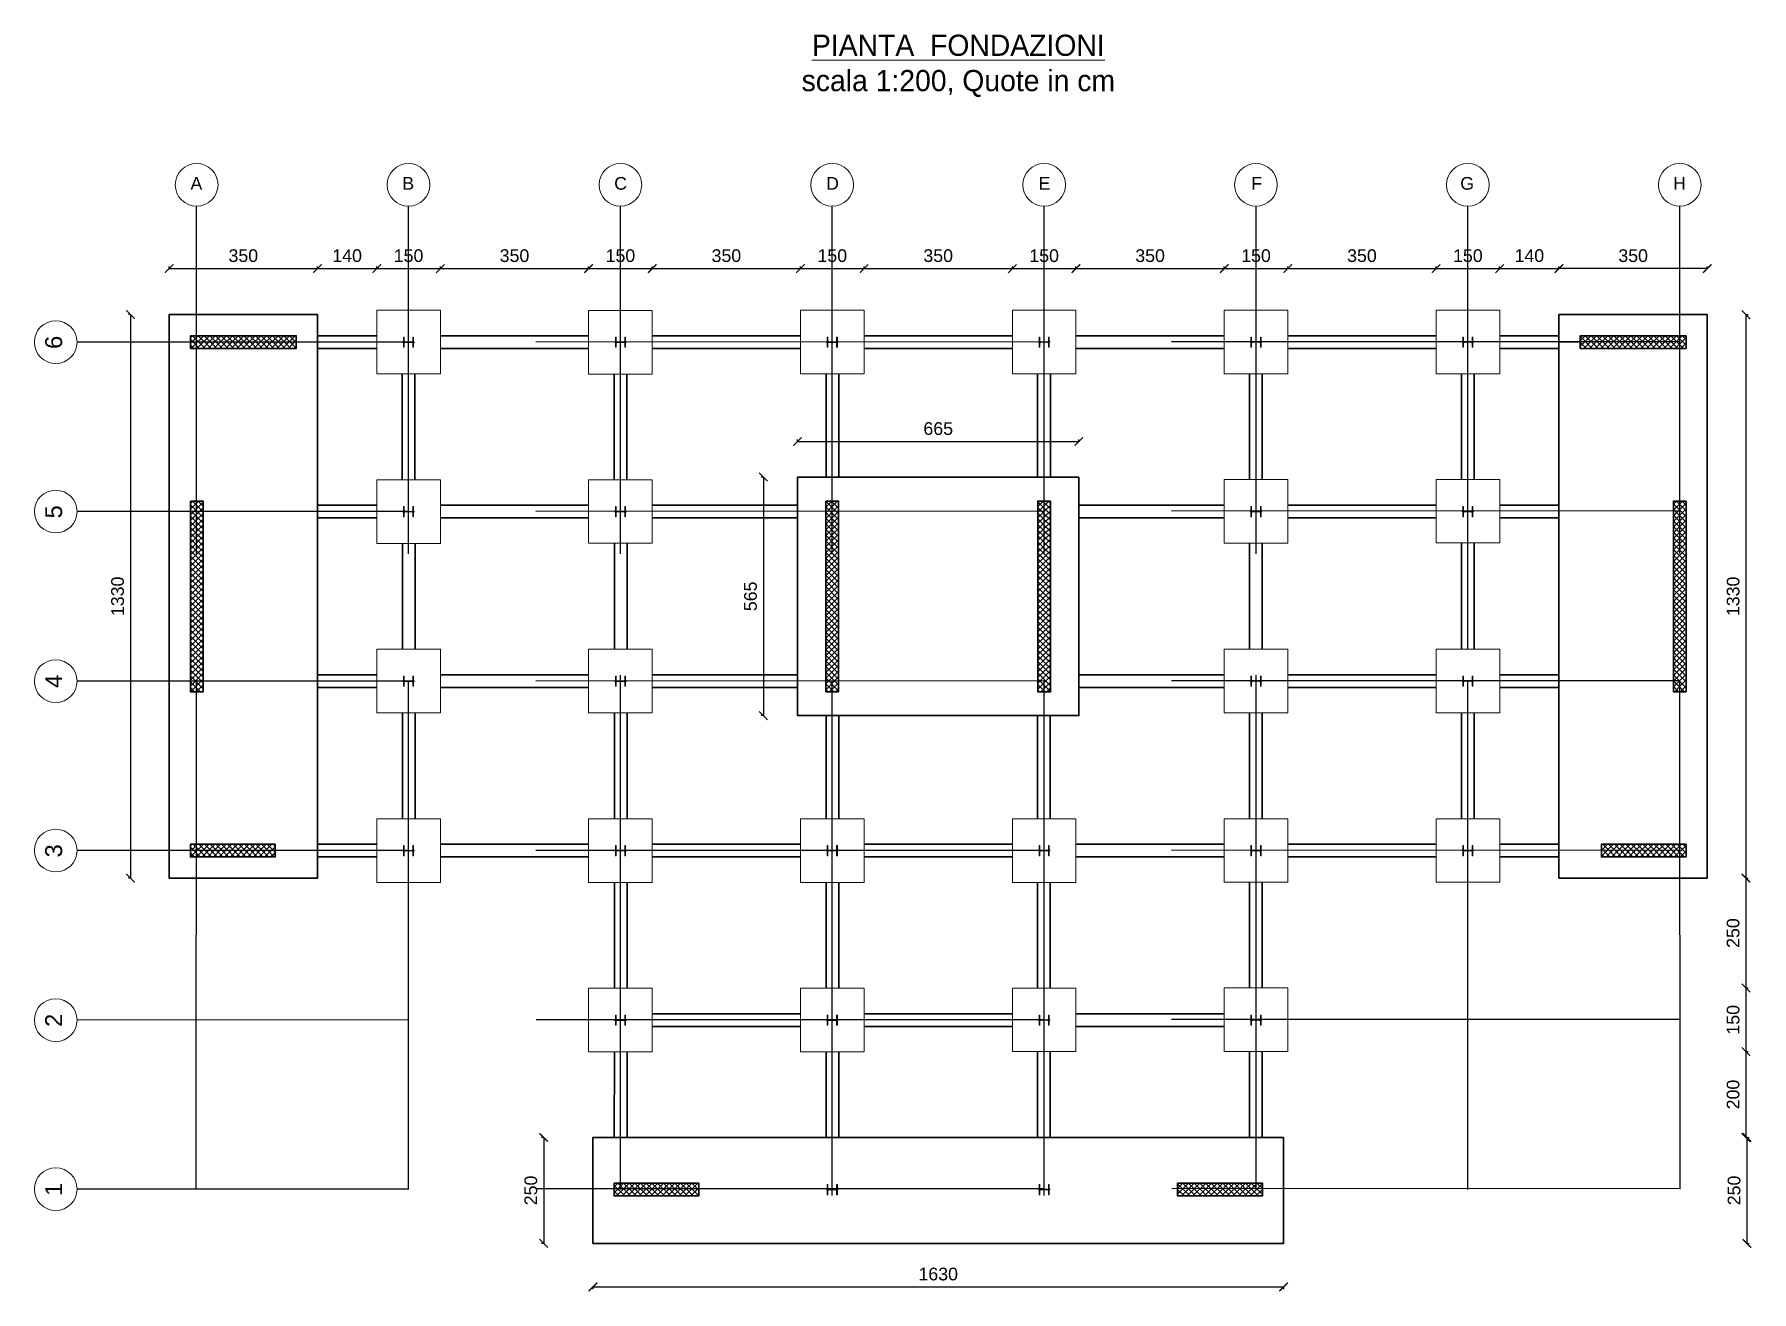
# Model space of a CAD drawing. Header units: millimetres. Extents: x 1415 to 3549, y 2194 to 4677.
# Drawn here: x 1414.83 to 1455.36, y 2337.05 to 2366.72 of the extents above; entities that cross this region are included whole.
import ezdxf

# ---------------------------------------------------------------- set-up
doc = ezdxf.new("R2010")
doc.units = ezdxf.units.MM
doc.linetypes.add('ACAD_ISO02W100', pattern=[15, 12, -3])
doc.linetypes.add('DASHDOT', pattern=[1, 0.5, -0.25, 0, -0.25])
doc.layers.get('0').update_dxf_attribs({"plot": 0})
doc.layers.add('02P', color=7, linetype='DASHDOT')
doc.layers.add('linea tratteggiata', color=221, linetype='ACAD_ISO02W100')
for name, color, linetype, lineweight in [('fondazione', 10, 'Continuous', 30), ('giunti', 7, 'Continuous', 15), ('Layer3', 7, 'Continuous', 15), ('Layer4', 7, 'Continuous', 15), ('quote', 252, 'Continuous', 5), ('Setti', 5, 'Continuous', 30), ('staffe', 10, 'Continuous', 9)]:
    doc.layers.add(name, color=color, linetype=linetype, lineweight=lineweight)
doc.styles.get("Standard").update_dxf_attribs({"font": 'arial.ttf'})
doc.dimstyles.new('quote cm scala 200', dxfattribs={"dimtxt": 0.3, "dimasz": 0.2, "dimexe": 0.05, "dimexo": 0.0015, "dimgap": 0.15, "dimtad": 1, "dimdec": 0, "dimlfac": 100, "dimzin": 0, "dimdsep": 46, "dimtxsty": 'Standard', "dimblk": 'ARCHTICK', "dimcen": 0, "dimclre": 252, "dimadec": 0, "dimazin": 2, "dimtfac": 1, "dimtdec": 0, "dimtofl": 0, "dimtmove": 0, "dimatfit": 3, "dimfxl": 0.0035, "dimfxlon": 1, "dimtolj": 1, "dimtzin": 0, "dimarcsym": 0})

msp = doc.modelspace()

# ---------------------------------------------------------------- texts
at = {"layer": 'Layer3'}
for s, width, insert, char_height, attachment_point in [('\\pxqc;{\\fBahnschrift Light|b0|i0|c0|p34;\\LPIANTA  FONDAZIONI \\lscala 1:200, Quote in cm}', 7.925784, (1432.6774, 2366.7101), 0.5, 1), ('A', 0.046636, (1418.518, 2363.3509), 0.3, 1), ('B', 0.046636, (1423.518, 2363.3509), 0.3, 1), ('C', 0.3, (1428.518, 2363.3509), 0.3, 1), ('D', 0.3, (1433.518, 2363.3509), 0.3, 1), ('E', 0.3, (1438.8101, 2363.3509), 0.3, 3), ('F', 0.3, (1443.8101, 2363.3509), 0.3, 3), ('G', 0.046636, (1448.8101, 2363.3509), 0.3, 3), ('H', 0.046636, (1453.8101, 2363.3509), 0.3, 3)]:
    msp.add_mtext_dynamic_manual_height_columns(s, width=width, gutter_width=12.5, heights=[0], dxfattribs=dict(at, insert=insert, char_height=char_height, attachment_point=attachment_point))
at = {"layer": 'Layer3', "char_height": 0.4, "attachment_point": 1, "rotation": 90}
for s, insert in [('6', (1415.0893, 2359.2936)), ('5', (1415.0893, 2355.2936)), ('4', (1415.0893, 2351.2936)), ('3', (1415.0893, 2347.2936)), ('2', (1415.0893, 2343.2936)), ('1', (1415.0893, 2339.3037))]:
    msp.add_mtext_dynamic_manual_height_columns(s, width=0.046636, gutter_width=12.5, heights=[0], dxfattribs=dict(at, insert=insert))

# ---------------------------------------------------------------- blocks, each defined once
blk = doc.blocks.new('_ArchTick')
at = {"color": 0, "linetype": 'ByBlock', "const_width": 0.15}
blk.add_lwpolyline([(-0.5, -0.5), (0.5, 0.5)], dxfattribs=at)
blk = doc.blocks.new('*D1270')
at = {"layer": 'Defpoints', "color": 0, "transparency": 16777216}
for p in [(1418.015, 2360.105), (1417.102, 2346.805), (1418.015, 2346.805)]:
    blk.add_point(p, dxfattribs=at)
at = {"layer": 'quote', "color": 252, "lineweight": -2, "transparency": 16777216}
for p, q in [((1417.105, 2360.105), (1417.052, 2360.105)), ((1417.105, 2346.805), (1417.052, 2346.805))]:
    blk.add_line(p, q, dxfattribs=at)
at = {"layer": 'quote', "color": 0, "linetype": 'Continuous', "lineweight": -2, "transparency": 16777216}
blk.add_line((1417.102, 2360.105), (1417.102, 2346.805), dxfattribs=at)
at = {"layer": 'quote', "color": 0, "lineweight": -2, "transparency": 16777216, "xscale": 0.2, "yscale": 0.2, "zscale": 0.2}
for p, rotation in [((1417.102, 2360.105), 90), ((1417.102, 2346.805), 270)]:
    blk.add_blockref('_ArchTick', p, dxfattribs=dict(at, rotation=rotation))
at = {"layer": 'quote', "color": 0, "transparency": 16777216, "insert": (1416.799, 2353.455), "char_height": 0.3, "attachment_point": 5, "rotation": 90}
blk.add_mtext('\\A1;1330', dxfattribs=at)
blk = doc.blocks.new('*D1271')
at = {"layer": 'Defpoints', "color": 0, "transparency": 16777216}
for p in [(1421.515, 2361.19), (1418.015, 2360.105), (1421.515, 2360.105)]:
    blk.add_point(p, dxfattribs=at)
at = {"layer": 'quote', "color": 252, "lineweight": -2, "transparency": 16777216}
for p, q in [((1418.015, 2361.186), (1418.015, 2361.24)), ((1421.515, 2361.186), (1421.515, 2361.24))]:
    blk.add_line(p, q, dxfattribs=at)
at = {"layer": 'quote', "color": 0, "linetype": 'Continuous', "lineweight": -2, "transparency": 16777216}
blk.add_line((1418.015, 2361.19), (1421.515, 2361.19), dxfattribs=at)
at = {"layer": 'quote', "color": 0, "lineweight": -2, "transparency": 16777216, "xscale": 0.2, "yscale": 0.2, "zscale": 0.2, "rotation": 180}
blk.add_blockref('_ArchTick', (1418.015, 2361.19), dxfattribs=at)
at = {"layer": 'quote', "color": 0, "lineweight": -2, "transparency": 16777216, "xscale": 0.2, "yscale": 0.2, "zscale": 0.2}
blk.add_blockref('_ArchTick', (1421.515, 2361.19), dxfattribs=at)
at = {"layer": 'quote', "color": 0, "transparency": 16777216, "insert": (1419.765, 2361.493), "char_height": 0.3, "attachment_point": 5}
blk.add_mtext('\\A1;350', dxfattribs=at)
blk = doc.blocks.new('*D1272')
at = {"layer": 'Defpoints', "color": 0, "transparency": 16777216}
for p in [(1439.485, 2357.11), (1432.845, 2356.27), (1439.485, 2356.27)]:
    blk.add_point(p, dxfattribs=at)
at = {"layer": 'quote', "color": 252, "lineweight": -2, "transparency": 16777216}
for p, q in [((1432.845, 2357.107), (1432.845, 2357.16)), ((1439.485, 2357.107), (1439.485, 2357.16))]:
    blk.add_line(p, q, dxfattribs=at)
at = {"layer": 'quote', "color": 0, "linetype": 'Continuous', "lineweight": -2, "transparency": 16777216}
blk.add_line((1432.845, 2357.11), (1439.485, 2357.11), dxfattribs=at)
at = {"layer": 'quote', "color": 0, "lineweight": -2, "transparency": 16777216, "xscale": 0.2, "yscale": 0.2, "zscale": 0.2, "rotation": 180}
blk.add_blockref('_ArchTick', (1432.845, 2357.11), dxfattribs=at)
at = {"layer": 'quote', "color": 0, "lineweight": -2, "transparency": 16777216, "xscale": 0.2, "yscale": 0.2, "zscale": 0.2}
blk.add_blockref('_ArchTick', (1439.485, 2357.11), dxfattribs=at)
at = {"layer": 'quote', "color": 0, "transparency": 16777216, "insert": (1436.165, 2357.413), "char_height": 0.3, "attachment_point": 5}
blk.add_mtext('\\A1;665', dxfattribs=at)
blk = doc.blocks.new('*D1273')
at = {"layer": 'Defpoints', "color": 0, "transparency": 16777216}
for p in [(1432.845, 2356.27), (1432.039, 2350.64), (1432.845, 2350.64)]:
    blk.add_point(p, dxfattribs=at)
at = {"layer": 'quote', "color": 252, "lineweight": -2, "transparency": 16777216}
for p, q in [((1432.043, 2356.27), (1431.989, 2356.27)), ((1432.043, 2350.64), (1431.989, 2350.64))]:
    blk.add_line(p, q, dxfattribs=at)
at = {"layer": 'quote', "color": 0, "linetype": 'Continuous', "lineweight": -2, "transparency": 16777216}
blk.add_line((1432.039, 2356.27), (1432.039, 2350.64), dxfattribs=at)
at = {"layer": 'quote', "color": 0, "lineweight": -2, "transparency": 16777216, "xscale": 0.2, "yscale": 0.2, "zscale": 0.2}
for p, rotation in [((1432.039, 2356.27), 90), ((1432.039, 2350.64), 270)]:
    blk.add_blockref('_ArchTick', p, dxfattribs=dict(at, rotation=rotation))
at = {"layer": 'quote', "color": 0, "transparency": 16777216, "insert": (1431.736, 2353.455), "char_height": 0.3, "attachment_point": 5, "rotation": 90}
blk.add_mtext('\\A1;565', dxfattribs=at)
blk = doc.blocks.new('*D1274')
at = {"layer": 'Defpoints', "color": 0, "transparency": 16777216}
for p in [(1428.015, 2338.185), (1444.315, 2338.185), (1444.315, 2337.157)]:
    blk.add_point(p, dxfattribs=at)
at = {"layer": 'quote', "color": 252, "lineweight": -2, "transparency": 16777216}
for p, q in [((1428.015, 2337.161), (1428.015, 2337.107)), ((1444.315, 2337.161), (1444.315, 2337.107))]:
    blk.add_line(p, q, dxfattribs=at)
at = {"layer": 'quote', "color": 0, "linetype": 'Continuous', "lineweight": -2, "transparency": 16777216}
blk.add_line((1428.015, 2337.157), (1444.315, 2337.157), dxfattribs=at)
at = {"layer": 'quote', "color": 0, "lineweight": -2, "transparency": 16777216, "xscale": 0.2, "yscale": 0.2, "zscale": 0.2, "rotation": 180}
blk.add_blockref('_ArchTick', (1428.015, 2337.157), dxfattribs=at)
at = {"layer": 'quote', "color": 0, "lineweight": -2, "transparency": 16777216, "xscale": 0.2, "yscale": 0.2, "zscale": 0.2}
blk.add_blockref('_ArchTick', (1444.315, 2337.157), dxfattribs=at)
at = {"layer": 'quote', "color": 0, "transparency": 16777216, "insert": (1436.165, 2337.461), "char_height": 0.3, "attachment_point": 5}
blk.add_mtext('\\A1;1630', dxfattribs=at)
blk = doc.blocks.new('*D1275')
at = {"layer": 'Defpoints', "color": 0, "transparency": 16777216}
for p in [(1428.015, 2340.685), (1428.015, 2338.185), (1455.251, 2338.185)]:
    blk.add_point(p, dxfattribs=at)
at = {"layer": 'quote', "color": 252, "lineweight": -2, "transparency": 16777216}
for p, q in [((1455.248, 2340.685), (1455.301, 2340.685)), ((1455.248, 2338.185), (1455.301, 2338.185))]:
    blk.add_line(p, q, dxfattribs=at)
at = {"layer": 'quote', "color": 0, "linetype": 'Continuous', "lineweight": -2, "transparency": 16777216}
blk.add_line((1455.251, 2340.685), (1455.251, 2338.185), dxfattribs=at)
at = {"layer": 'quote', "color": 0, "lineweight": -2, "transparency": 16777216, "xscale": 0.2, "yscale": 0.2, "zscale": 0.2}
for p, rotation in [((1455.251, 2340.685), 90), ((1455.251, 2338.185), 270)]:
    blk.add_blockref('_ArchTick', p, dxfattribs=dict(at, rotation=rotation))
at = {"layer": 'quote', "color": 0, "transparency": 16777216, "insert": (1454.948, 2339.435), "char_height": 0.3, "attachment_point": 5, "rotation": 90}
blk.add_mtext('\\A1;250', dxfattribs=at)
blk = doc.blocks.new('*D1276')
at = {"layer": 'Defpoints', "color": 0, "transparency": 16777216}
for p in [(1454.315, 2360.105), (1454.315, 2346.805), (1455.228, 2346.805)]:
    blk.add_point(p, dxfattribs=at)
at = {"layer": 'quote', "color": 252, "lineweight": -2, "transparency": 16777216}
for p, q in [((1455.225, 2360.105), (1455.278, 2360.105)), ((1455.225, 2346.805), (1455.278, 2346.805))]:
    blk.add_line(p, q, dxfattribs=at)
at = {"layer": 'quote', "color": 0, "linetype": 'Continuous', "lineweight": -2, "transparency": 16777216}
blk.add_line((1455.228, 2360.105), (1455.228, 2346.805), dxfattribs=at)
at = {"layer": 'quote', "color": 0, "lineweight": -2, "transparency": 16777216, "xscale": 0.2, "yscale": 0.2, "zscale": 0.2}
for p, rotation in [((1455.228, 2360.105), 90), ((1455.228, 2346.805), 270)]:
    blk.add_blockref('_ArchTick', p, dxfattribs=dict(at, rotation=rotation))
at = {"layer": 'quote', "color": 0, "transparency": 16777216, "insert": (1454.925, 2353.455), "char_height": 0.3, "attachment_point": 5, "rotation": 90}
blk.add_mtext('\\A1;1330', dxfattribs=at)
blk = doc.blocks.new('*D1277')
at = {"layer": 'Defpoints', "color": 0, "transparency": 16777216}
for p in [(1450.815, 2361.19), (1450.815, 2360.105), (1454.315, 2360.105)]:
    blk.add_point(p, dxfattribs=at)
at = {"layer": 'quote', "color": 252, "lineweight": -2, "transparency": 16777216}
for p, q in [((1450.815, 2361.186), (1450.815, 2361.24)), ((1454.315, 2361.186), (1454.315, 2361.24))]:
    blk.add_line(p, q, dxfattribs=at)
at = {"layer": 'quote', "color": 0, "linetype": 'Continuous', "lineweight": -2, "transparency": 16777216}
blk.add_line((1454.315, 2361.19), (1450.815, 2361.19), dxfattribs=at)
at = {"layer": 'quote', "color": 0, "lineweight": -2, "transparency": 16777216, "xscale": 0.2, "yscale": 0.2, "zscale": 0.2, "rotation": 180}
blk.add_blockref('_ArchTick', (1450.815, 2361.19), dxfattribs=at)
at = {"layer": 'quote', "color": 0, "lineweight": -2, "transparency": 16777216, "xscale": 0.2, "yscale": 0.2, "zscale": 0.2}
blk.add_blockref('_ArchTick', (1454.315, 2361.19), dxfattribs=at)
at = {"layer": 'quote', "color": 0, "transparency": 16777216, "insert": (1452.565, 2361.493), "char_height": 0.3, "attachment_point": 5}
blk.add_mtext('\\A1;350', dxfattribs=at)
blk = doc.blocks.new('*D1278')
at = {"layer": 'Defpoints', "color": 0, "transparency": 16777216}
for p in [(1429.415, 2361.19), (1427.915, 2360.201), (1429.415, 2360.201)]:
    blk.add_point(p, dxfattribs=at)
at = {"layer": 'quote', "color": 252, "lineweight": -2, "transparency": 16777216}
for p, q in [((1427.915, 2361.186), (1427.915, 2361.24)), ((1429.415, 2361.186), (1429.415, 2361.24))]:
    blk.add_line(p, q, dxfattribs=at)
at = {"layer": 'quote', "color": 0, "linetype": 'Continuous', "lineweight": -2, "transparency": 16777216}
blk.add_line((1427.915, 2361.19), (1429.415, 2361.19), dxfattribs=at)
at = {"layer": 'quote', "color": 0, "lineweight": -2, "transparency": 16777216, "xscale": 0.2, "yscale": 0.2, "zscale": 0.2, "rotation": 180}
blk.add_blockref('_ArchTick', (1427.915, 2361.19), dxfattribs=at)
at = {"layer": 'quote', "color": 0, "lineweight": -2, "transparency": 16777216, "xscale": 0.2, "yscale": 0.2, "zscale": 0.2}
blk.add_blockref('_ArchTick', (1429.415, 2361.19), dxfattribs=at)
at = {"layer": 'quote', "color": 0, "transparency": 16777216, "insert": (1428.665, 2361.493), "char_height": 0.3, "attachment_point": 5}
blk.add_mtext('\\A1;150', dxfattribs=at)
blk = doc.blocks.new('*D1279')
at = {"layer": 'Defpoints', "color": 0, "transparency": 16777216}
for p in [(1422.915, 2361.19), (1421.515, 2359.605), (1422.915, 2359.605)]:
    blk.add_point(p, dxfattribs=at)
at = {"layer": 'quote', "color": 252, "lineweight": -2, "transparency": 16777216}
for p, q in [((1421.515, 2361.186), (1421.515, 2361.24)), ((1422.915, 2361.186), (1422.915, 2361.24))]:
    blk.add_line(p, q, dxfattribs=at)
at = {"layer": 'quote', "color": 0, "linetype": 'Continuous', "lineweight": -2, "transparency": 16777216}
blk.add_line((1421.515, 2361.19), (1422.915, 2361.19), dxfattribs=at)
at = {"layer": 'quote', "color": 0, "lineweight": -2, "transparency": 16777216, "xscale": 0.2, "yscale": 0.2, "zscale": 0.2, "rotation": 180}
blk.add_blockref('_ArchTick', (1421.515, 2361.19), dxfattribs=at)
at = {"layer": 'quote', "color": 0, "lineweight": -2, "transparency": 16777216, "xscale": 0.2, "yscale": 0.2, "zscale": 0.2}
blk.add_blockref('_ArchTick', (1422.915, 2361.19), dxfattribs=at)
at = {"layer": 'quote', "color": 0, "transparency": 16777216, "insert": (1422.215, 2361.493), "char_height": 0.3, "attachment_point": 5}
blk.add_mtext('\\A1;140', dxfattribs=at)
blk = doc.blocks.new('*D1280')
at = {"layer": 'Defpoints', "color": 0, "transparency": 16777216}
for p in [(1424.415, 2361.19), (1422.915, 2360.206), (1424.415, 2360.206)]:
    blk.add_point(p, dxfattribs=at)
at = {"layer": 'quote', "color": 252, "lineweight": -2, "transparency": 16777216}
for p, q in [((1422.915, 2361.186), (1422.915, 2361.24)), ((1424.415, 2361.186), (1424.415, 2361.24))]:
    blk.add_line(p, q, dxfattribs=at)
at = {"layer": 'quote', "color": 0, "linetype": 'Continuous', "lineweight": -2, "transparency": 16777216}
blk.add_line((1422.915, 2361.19), (1424.415, 2361.19), dxfattribs=at)
at = {"layer": 'quote', "color": 0, "lineweight": -2, "transparency": 16777216, "xscale": 0.2, "yscale": 0.2, "zscale": 0.2, "rotation": 180}
blk.add_blockref('_ArchTick', (1422.915, 2361.19), dxfattribs=at)
at = {"layer": 'quote', "color": 0, "lineweight": -2, "transparency": 16777216, "xscale": 0.2, "yscale": 0.2, "zscale": 0.2}
blk.add_blockref('_ArchTick', (1424.415, 2361.19), dxfattribs=at)
at = {"layer": 'quote', "color": 0, "transparency": 16777216, "insert": (1423.665, 2361.493), "char_height": 0.3, "attachment_point": 5}
blk.add_mtext('\\A1;150', dxfattribs=at)
blk = doc.blocks.new('*D1281')
at = {"layer": 'Defpoints', "color": 0, "transparency": 16777216}
for p in [(1427.915, 2361.19), (1424.415, 2360.206), (1427.915, 2360.206)]:
    blk.add_point(p, dxfattribs=at)
at = {"layer": 'quote', "color": 252, "lineweight": -2, "transparency": 16777216}
for p, q in [((1424.415, 2361.186), (1424.415, 2361.24)), ((1427.915, 2361.186), (1427.915, 2361.24))]:
    blk.add_line(p, q, dxfattribs=at)
at = {"layer": 'quote', "color": 0, "linetype": 'Continuous', "lineweight": -2, "transparency": 16777216}
blk.add_line((1424.415, 2361.19), (1427.915, 2361.19), dxfattribs=at)
at = {"layer": 'quote', "color": 0, "lineweight": -2, "transparency": 16777216, "xscale": 0.2, "yscale": 0.2, "zscale": 0.2, "rotation": 180}
blk.add_blockref('_ArchTick', (1424.415, 2361.19), dxfattribs=at)
at = {"layer": 'quote', "color": 0, "lineweight": -2, "transparency": 16777216, "xscale": 0.2, "yscale": 0.2, "zscale": 0.2}
blk.add_blockref('_ArchTick', (1427.915, 2361.19), dxfattribs=at)
at = {"layer": 'quote', "color": 0, "transparency": 16777216, "insert": (1426.165, 2361.493), "char_height": 0.3, "attachment_point": 5}
blk.add_mtext('\\A1;350', dxfattribs=at)
blk = doc.blocks.new('*D1282')
at = {"layer": 'Defpoints', "color": 0, "transparency": 16777216}
for p in [(1432.915, 2361.19), (1429.415, 2359.605), (1432.915, 2359.605)]:
    blk.add_point(p, dxfattribs=at)
at = {"layer": 'quote', "color": 252, "lineweight": -2, "transparency": 16777216}
for p, q in [((1429.415, 2361.186), (1429.415, 2361.24)), ((1432.915, 2361.186), (1432.915, 2361.24))]:
    blk.add_line(p, q, dxfattribs=at)
at = {"layer": 'quote', "color": 0, "linetype": 'Continuous', "lineweight": -2, "transparency": 16777216}
blk.add_line((1429.415, 2361.19), (1432.915, 2361.19), dxfattribs=at)
at = {"layer": 'quote', "color": 0, "lineweight": -2, "transparency": 16777216, "xscale": 0.2, "yscale": 0.2, "zscale": 0.2, "rotation": 180}
blk.add_blockref('_ArchTick', (1429.415, 2361.19), dxfattribs=at)
at = {"layer": 'quote', "color": 0, "lineweight": -2, "transparency": 16777216, "xscale": 0.2, "yscale": 0.2, "zscale": 0.2}
blk.add_blockref('_ArchTick', (1432.915, 2361.19), dxfattribs=at)
at = {"layer": 'quote', "color": 0, "transparency": 16777216, "insert": (1431.165, 2361.493), "char_height": 0.3, "attachment_point": 5}
blk.add_mtext('\\A1;350', dxfattribs=at)
blk = doc.blocks.new('*D1283')
at = {"layer": 'Defpoints', "color": 0, "transparency": 16777216}
for p in [(1434.415, 2361.19), (1432.915, 2360.206), (1434.415, 2360.206)]:
    blk.add_point(p, dxfattribs=at)
at = {"layer": 'quote', "color": 252, "lineweight": -2, "transparency": 16777216}
for p, q in [((1432.915, 2361.186), (1432.915, 2361.24)), ((1434.415, 2361.186), (1434.415, 2361.24))]:
    blk.add_line(p, q, dxfattribs=at)
at = {"layer": 'quote', "color": 0, "linetype": 'Continuous', "lineweight": -2, "transparency": 16777216}
blk.add_line((1432.915, 2361.19), (1434.415, 2361.19), dxfattribs=at)
at = {"layer": 'quote', "color": 0, "lineweight": -2, "transparency": 16777216, "xscale": 0.2, "yscale": 0.2, "zscale": 0.2, "rotation": 180}
blk.add_blockref('_ArchTick', (1432.915, 2361.19), dxfattribs=at)
at = {"layer": 'quote', "color": 0, "lineweight": -2, "transparency": 16777216, "xscale": 0.2, "yscale": 0.2, "zscale": 0.2}
blk.add_blockref('_ArchTick', (1434.415, 2361.19), dxfattribs=at)
at = {"layer": 'quote', "color": 0, "transparency": 16777216, "insert": (1433.665, 2361.493), "char_height": 0.3, "attachment_point": 5}
blk.add_mtext('\\A1;150', dxfattribs=at)
blk = doc.blocks.new('*D1284')
at = {"layer": 'Defpoints', "color": 0, "transparency": 16777216}
for p in [(1437.915, 2361.19), (1434.415, 2360.206), (1437.915, 2360.206)]:
    blk.add_point(p, dxfattribs=at)
at = {"layer": 'quote', "color": 252, "lineweight": -2, "transparency": 16777216}
for p, q in [((1434.415, 2361.186), (1434.415, 2361.24)), ((1437.915, 2361.186), (1437.915, 2361.24))]:
    blk.add_line(p, q, dxfattribs=at)
at = {"layer": 'quote', "color": 0, "linetype": 'Continuous', "lineweight": -2, "transparency": 16777216}
blk.add_line((1434.415, 2361.19), (1437.915, 2361.19), dxfattribs=at)
at = {"layer": 'quote', "color": 0, "lineweight": -2, "transparency": 16777216, "xscale": 0.2, "yscale": 0.2, "zscale": 0.2, "rotation": 180}
blk.add_blockref('_ArchTick', (1434.415, 2361.19), dxfattribs=at)
at = {"layer": 'quote', "color": 0, "lineweight": -2, "transparency": 16777216, "xscale": 0.2, "yscale": 0.2, "zscale": 0.2}
blk.add_blockref('_ArchTick', (1437.915, 2361.19), dxfattribs=at)
at = {"layer": 'quote', "color": 0, "transparency": 16777216, "insert": (1436.165, 2361.493), "char_height": 0.3, "attachment_point": 5}
blk.add_mtext('\\A1;350', dxfattribs=at)
blk = doc.blocks.new('*D1285')
at = {"layer": 'Defpoints', "color": 0, "transparency": 16777216}
for p in [(1439.415, 2361.19), (1437.915, 2360.206), (1439.415, 2360.206)]:
    blk.add_point(p, dxfattribs=at)
at = {"layer": 'quote', "color": 252, "lineweight": -2, "transparency": 16777216}
for p, q in [((1437.915, 2361.186), (1437.915, 2361.24)), ((1439.415, 2361.186), (1439.415, 2361.24))]:
    blk.add_line(p, q, dxfattribs=at)
at = {"layer": 'quote', "color": 0, "linetype": 'Continuous', "lineweight": -2, "transparency": 16777216}
blk.add_line((1437.915, 2361.19), (1439.415, 2361.19), dxfattribs=at)
at = {"layer": 'quote', "color": 0, "lineweight": -2, "transparency": 16777216, "xscale": 0.2, "yscale": 0.2, "zscale": 0.2, "rotation": 180}
blk.add_blockref('_ArchTick', (1437.915, 2361.19), dxfattribs=at)
at = {"layer": 'quote', "color": 0, "lineweight": -2, "transparency": 16777216, "xscale": 0.2, "yscale": 0.2, "zscale": 0.2}
blk.add_blockref('_ArchTick', (1439.415, 2361.19), dxfattribs=at)
at = {"layer": 'quote', "color": 0, "transparency": 16777216, "insert": (1438.665, 2361.493), "char_height": 0.3, "attachment_point": 5}
blk.add_mtext('\\A1;150', dxfattribs=at)
blk = doc.blocks.new('*D1286')
at = {"layer": 'Defpoints', "color": 0, "transparency": 16777216}
for p in [(1442.915, 2361.19), (1439.415, 2360.206), (1442.915, 2360.206)]:
    blk.add_point(p, dxfattribs=at)
at = {"layer": 'quote', "color": 252, "lineweight": -2, "transparency": 16777216}
for p, q in [((1439.415, 2361.186), (1439.415, 2361.24)), ((1442.915, 2361.186), (1442.915, 2361.24))]:
    blk.add_line(p, q, dxfattribs=at)
at = {"layer": 'quote', "color": 0, "linetype": 'Continuous', "lineweight": -2, "transparency": 16777216}
blk.add_line((1439.415, 2361.19), (1442.915, 2361.19), dxfattribs=at)
at = {"layer": 'quote', "color": 0, "lineweight": -2, "transparency": 16777216, "xscale": 0.2, "yscale": 0.2, "zscale": 0.2, "rotation": 180}
blk.add_blockref('_ArchTick', (1439.415, 2361.19), dxfattribs=at)
at = {"layer": 'quote', "color": 0, "lineweight": -2, "transparency": 16777216, "xscale": 0.2, "yscale": 0.2, "zscale": 0.2}
blk.add_blockref('_ArchTick', (1442.915, 2361.19), dxfattribs=at)
at = {"layer": 'quote', "color": 0, "transparency": 16777216, "insert": (1441.165, 2361.493), "char_height": 0.3, "attachment_point": 5}
blk.add_mtext('\\A1;350', dxfattribs=at)
blk = doc.blocks.new('*D1287')
at = {"layer": 'Defpoints', "color": 0, "transparency": 16777216}
for p in [(1444.415, 2361.19), (1442.915, 2360.206), (1444.415, 2360.206)]:
    blk.add_point(p, dxfattribs=at)
at = {"layer": 'quote', "color": 252, "lineweight": -2, "transparency": 16777216}
for p, q in [((1442.915, 2361.186), (1442.915, 2361.24)), ((1444.415, 2361.186), (1444.415, 2361.24))]:
    blk.add_line(p, q, dxfattribs=at)
at = {"layer": 'quote', "color": 0, "linetype": 'Continuous', "lineweight": -2, "transparency": 16777216}
blk.add_line((1442.915, 2361.19), (1444.415, 2361.19), dxfattribs=at)
at = {"layer": 'quote', "color": 0, "lineweight": -2, "transparency": 16777216, "xscale": 0.2, "yscale": 0.2, "zscale": 0.2, "rotation": 180}
blk.add_blockref('_ArchTick', (1442.915, 2361.19), dxfattribs=at)
at = {"layer": 'quote', "color": 0, "lineweight": -2, "transparency": 16777216, "xscale": 0.2, "yscale": 0.2, "zscale": 0.2}
blk.add_blockref('_ArchTick', (1444.415, 2361.19), dxfattribs=at)
at = {"layer": 'quote', "color": 0, "transparency": 16777216, "insert": (1443.665, 2361.493), "char_height": 0.3, "attachment_point": 5}
blk.add_mtext('\\A1;150', dxfattribs=at)
blk = doc.blocks.new('*D1288')
at = {"layer": 'Defpoints', "color": 0, "transparency": 16777216}
for p in [(1447.915, 2361.19), (1444.415, 2360.206), (1447.915, 2360.206)]:
    blk.add_point(p, dxfattribs=at)
at = {"layer": 'quote', "color": 252, "lineweight": -2, "transparency": 16777216}
for p, q in [((1444.415, 2361.186), (1444.415, 2361.24)), ((1447.915, 2361.186), (1447.915, 2361.24))]:
    blk.add_line(p, q, dxfattribs=at)
at = {"layer": 'quote', "color": 0, "linetype": 'Continuous', "lineweight": -2, "transparency": 16777216}
blk.add_line((1444.415, 2361.19), (1447.915, 2361.19), dxfattribs=at)
at = {"layer": 'quote', "color": 0, "lineweight": -2, "transparency": 16777216, "xscale": 0.2, "yscale": 0.2, "zscale": 0.2, "rotation": 180}
blk.add_blockref('_ArchTick', (1444.415, 2361.19), dxfattribs=at)
at = {"layer": 'quote', "color": 0, "lineweight": -2, "transparency": 16777216, "xscale": 0.2, "yscale": 0.2, "zscale": 0.2}
blk.add_blockref('_ArchTick', (1447.915, 2361.19), dxfattribs=at)
at = {"layer": 'quote', "color": 0, "transparency": 16777216, "insert": (1446.165, 2361.493), "char_height": 0.3, "attachment_point": 5}
blk.add_mtext('\\A1;350', dxfattribs=at)
blk = doc.blocks.new('*D1289')
at = {"layer": 'Defpoints', "color": 0, "transparency": 16777216}
for p in [(1449.415, 2361.19), (1447.915, 2360.207), (1449.415, 2360.207)]:
    blk.add_point(p, dxfattribs=at)
at = {"layer": 'quote', "color": 252, "lineweight": -2, "transparency": 16777216}
for p, q in [((1447.915, 2361.186), (1447.915, 2361.24)), ((1449.415, 2361.186), (1449.415, 2361.24))]:
    blk.add_line(p, q, dxfattribs=at)
at = {"layer": 'quote', "color": 0, "linetype": 'Continuous', "lineweight": -2, "transparency": 16777216}
blk.add_line((1447.915, 2361.19), (1449.415, 2361.19), dxfattribs=at)
at = {"layer": 'quote', "color": 0, "lineweight": -2, "transparency": 16777216, "xscale": 0.2, "yscale": 0.2, "zscale": 0.2, "rotation": 180}
blk.add_blockref('_ArchTick', (1447.915, 2361.19), dxfattribs=at)
at = {"layer": 'quote', "color": 0, "lineweight": -2, "transparency": 16777216, "xscale": 0.2, "yscale": 0.2, "zscale": 0.2}
blk.add_blockref('_ArchTick', (1449.415, 2361.19), dxfattribs=at)
at = {"layer": 'quote', "color": 0, "transparency": 16777216, "insert": (1448.665, 2361.493), "char_height": 0.3, "attachment_point": 5}
blk.add_mtext('\\A1;150', dxfattribs=at)
blk = doc.blocks.new('*D1290')
at = {"layer": 'Defpoints', "color": 0, "transparency": 16777216}
for p in [(1450.815, 2361.19), (1449.415, 2360.207), (1450.815, 2360.105)]:
    blk.add_point(p, dxfattribs=at)
at = {"layer": 'quote', "color": 252, "lineweight": -2, "transparency": 16777216}
for p, q in [((1449.415, 2361.186), (1449.415, 2361.24)), ((1450.815, 2361.186), (1450.815, 2361.24))]:
    blk.add_line(p, q, dxfattribs=at)
at = {"layer": 'quote', "color": 0, "linetype": 'Continuous', "lineweight": -2, "transparency": 16777216}
blk.add_line((1449.415, 2361.19), (1450.815, 2361.19), dxfattribs=at)
at = {"layer": 'quote', "color": 0, "lineweight": -2, "transparency": 16777216, "xscale": 0.2, "yscale": 0.2, "zscale": 0.2, "rotation": 180}
blk.add_blockref('_ArchTick', (1449.415, 2361.19), dxfattribs=at)
at = {"layer": 'quote', "color": 0, "lineweight": -2, "transparency": 16777216, "xscale": 0.2, "yscale": 0.2, "zscale": 0.2}
blk.add_blockref('_ArchTick', (1450.815, 2361.19), dxfattribs=at)
at = {"layer": 'quote', "color": 0, "transparency": 16777216, "insert": (1450.115, 2361.493), "char_height": 0.3, "attachment_point": 5}
blk.add_mtext('\\A1;140', dxfattribs=at)
blk = doc.blocks.new('*D1291')
at = {"layer": 'Defpoints', "color": 0, "transparency": 16777216}
for p in [(1454.315, 2346.805), (1444.415, 2344.213), (1455.228, 2344.213)]:
    blk.add_point(p, dxfattribs=at)
at = {"layer": 'quote', "color": 252, "lineweight": -2, "transparency": 16777216}
for p, q in [((1455.225, 2346.805), (1455.278, 2346.805)), ((1455.225, 2344.213), (1455.278, 2344.213))]:
    blk.add_line(p, q, dxfattribs=at)
at = {"layer": 'quote', "color": 0, "linetype": 'Continuous', "lineweight": -2, "transparency": 16777216}
blk.add_line((1455.228, 2346.805), (1455.228, 2344.213), dxfattribs=at)
at = {"layer": 'quote', "color": 0, "lineweight": -2, "transparency": 16777216, "xscale": 0.2, "yscale": 0.2, "zscale": 0.2}
for p, rotation in [((1455.228, 2346.805), 90), ((1455.228, 2344.213), 270)]:
    blk.add_blockref('_ArchTick', p, dxfattribs=dict(at, rotation=rotation))
at = {"layer": 'quote', "color": 0, "transparency": 16777216, "insert": (1454.925, 2345.509), "char_height": 0.3, "attachment_point": 5, "rotation": 90}
blk.add_mtext('\\A1;250', dxfattribs=at)
blk = doc.blocks.new('*D1292')
at = {"layer": 'Defpoints', "color": 0, "transparency": 16777216}
for p in [(1444.415, 2344.213), (1444.415, 2342.713), (1455.228, 2342.713)]:
    blk.add_point(p, dxfattribs=at)
at = {"layer": 'quote', "color": 252, "lineweight": -2, "transparency": 16777216}
for p, q in [((1455.225, 2344.213), (1455.278, 2344.213)), ((1455.225, 2342.713), (1455.278, 2342.713))]:
    blk.add_line(p, q, dxfattribs=at)
at = {"layer": 'quote', "color": 0, "linetype": 'Continuous', "lineweight": -2, "transparency": 16777216}
blk.add_line((1455.228, 2344.213), (1455.228, 2342.713), dxfattribs=at)
at = {"layer": 'quote', "color": 0, "lineweight": -2, "transparency": 16777216, "xscale": 0.2, "yscale": 0.2, "zscale": 0.2}
for p, rotation in [((1455.228, 2344.213), 90), ((1455.228, 2342.713), 270)]:
    blk.add_blockref('_ArchTick', p, dxfattribs=dict(at, rotation=rotation))
at = {"layer": 'quote', "color": 0, "transparency": 16777216, "insert": (1454.925, 2343.463), "char_height": 0.3, "attachment_point": 5, "rotation": 90}
blk.add_mtext('\\A1;150', dxfattribs=at)
blk = doc.blocks.new('*D1293')
at = {"layer": 'Defpoints', "color": 0, "transparency": 16777216}
for p in [(1443.808, 2342.713), (1443.808, 2340.685), (1455.228, 2340.685)]:
    blk.add_point(p, dxfattribs=at)
at = {"layer": 'quote', "color": 252, "lineweight": -2, "transparency": 16777216}
for p, q in [((1455.225, 2342.713), (1455.278, 2342.713)), ((1455.225, 2340.685), (1455.278, 2340.685))]:
    blk.add_line(p, q, dxfattribs=at)
at = {"layer": 'quote', "color": 0, "linetype": 'Continuous', "lineweight": -2, "transparency": 16777216}
blk.add_line((1455.228, 2342.713), (1455.228, 2340.685), dxfattribs=at)
at = {"layer": 'quote', "color": 0, "lineweight": -2, "transparency": 16777216, "xscale": 0.2, "yscale": 0.2, "zscale": 0.2}
for p, rotation in [((1455.228, 2342.713), 90), ((1455.228, 2340.685), 270)]:
    blk.add_blockref('_ArchTick', p, dxfattribs=dict(at, rotation=rotation))
at = {"layer": 'quote', "color": 0, "transparency": 16777216, "insert": (1454.925, 2341.699), "char_height": 0.3, "attachment_point": 5, "rotation": 90}
blk.add_mtext('\\A1;200', dxfattribs=at)
blk = doc.blocks.new('*D1294')
at = {"layer": 'Defpoints', "color": 0, "transparency": 16777216}
for p in [(1428.015, 2340.685), (1426.854, 2338.185), (1428.015, 2338.185)]:
    blk.add_point(p, dxfattribs=at)
at = {"layer": 'quote', "color": 252, "lineweight": -2, "transparency": 16777216}
for p, q in [((1426.858, 2340.685), (1426.804, 2340.685)), ((1426.858, 2338.185), (1426.804, 2338.185))]:
    blk.add_line(p, q, dxfattribs=at)
at = {"layer": 'quote', "color": 0, "linetype": 'Continuous', "lineweight": -2, "transparency": 16777216}
blk.add_line((1426.854, 2340.685), (1426.854, 2338.185), dxfattribs=at)
at = {"layer": 'quote', "color": 0, "lineweight": -2, "transparency": 16777216, "xscale": 0.2, "yscale": 0.2, "zscale": 0.2}
for p, rotation in [((1426.854, 2340.685), 90), ((1426.854, 2338.185), 270)]:
    blk.add_blockref('_ArchTick', p, dxfattribs=dict(at, rotation=rotation))
at = {"layer": 'quote', "color": 0, "transparency": 16777216, "insert": (1426.551, 2339.435), "char_height": 0.3, "attachment_point": 5, "rotation": 90}
blk.add_mtext('\\A1;250', dxfattribs=at)

# ---------------------------------------------------------------- dimensions: what is measured, and where the dimension line sits
at = {"layer": 'quote'}
for base, p1, p2, picture, middle in [((1421.515, 2361.1899), (1418.015, 2360.1048), (1421.515, 2360.1048), '*D1271', (1419.765, 2361.4932)), ((1422.9154, 2361.1899), (1421.515, 2359.6048), (1422.9154, 2359.6048), '*D1279', (1422.2152, 2361.4931)), ((1424.4154, 2361.1899), (1422.9154, 2360.2061), (1424.4154, 2360.2061), '*D1280', (1423.6654, 2361.4931)), ((1427.9154, 2361.1899), (1424.4154, 2360.2061), (1427.9154, 2360.2061), '*D1281', (1426.1654, 2361.4932)), ((1429.4154, 2361.1899), (1427.9154, 2360.2011), (1429.4154, 2360.2011), '*D1278', (1428.6654, 2361.4931)), ((1432.9154, 2361.1899), (1429.4154, 2359.6048), (1432.9154, 2359.6048), '*D1282', (1431.1654, 2361.4932)), ((1434.4154, 2361.1899), (1432.9154, 2360.2061), (1434.4154, 2360.2061), '*D1283', (1433.6654, 2361.4931)), ((1437.9154, 2361.1899), (1434.4154, 2360.2061), (1437.9154, 2360.2061), '*D1284', (1436.1654, 2361.4932)), ((1439.4154, 2361.1899), (1437.9154, 2360.2061), (1439.4154, 2360.2061), '*D1285', (1438.6654, 2361.4931)), ((1442.9154, 2361.1899), (1439.4154, 2360.2061), (1442.9154, 2360.2061), '*D1286', (1441.1654, 2361.4932)), ((1444.4154, 2361.1899), (1442.9154, 2360.2061), (1444.4154, 2360.2061), '*D1287', (1443.6654, 2361.4931)), ((1447.9154, 2361.1899), (1444.4154, 2360.2061), (1447.9154, 2360.2061), '*D1288', (1446.1654, 2361.4932)), ((1449.4154, 2361.1899), (1447.9154, 2360.2073), (1449.4154, 2360.2073), '*D1289', (1448.6654, 2361.4931)), ((1450.815, 2361.1899), (1449.4154, 2360.2073), (1450.815, 2360.1048), '*D1290', (1450.1152, 2361.4931)), ((1444.315, 2337.1575), (1428.015, 2338.1853), (1444.315, 2338.1853), '*D1274', (1436.165, 2337.4607))]:
    dim = msp.add_linear_dim(base=base, p1=p1, p2=p2, dimstyle='quote cm scala 200', dxfattribs=at)
    dim.commit()
    dim.dimension.update_dxf_attribs({"geometry": picture, "text_midpoint": middle})
for base, p1, p2, angle, picture, middle in [((1450.815, 2361.1899), (1454.315, 2360.1048), (1450.815, 2360.1048), 180, '*D1277', (1452.565, 2361.4932)), ((1417.1018, 2346.8048), (1418.015, 2360.1048), (1418.015, 2346.8048), 90, '*D1270', (1416.7985, 2353.4548)), ((1455.2282, 2346.8048), (1454.315, 2360.1048), (1454.315, 2346.8048), 90, '*D1276', (1454.9249, 2353.4548)), ((1455.2282, 2342.7135), (1444.4154, 2344.2135), (1444.4154, 2342.7135), 90, '*D1292', (1454.925, 2343.4635)), ((1426.8543, 2338.1853), (1428.015, 2340.6853), (1428.015, 2338.1853), 90, '*D1294', (1426.5511, 2339.4353)), ((1455.2514, 2338.1853), (1428.015, 2340.6853), (1428.015, 2338.1853), 90, '*D1275', (1454.9483, 2339.4353))]:
    dim = msp.add_linear_dim(base=base, p1=p1, p2=p2, angle=angle, dimstyle='quote cm scala 200', dxfattribs=at)
    dim.commit()
    dim.dimension.update_dxf_attribs({"geometry": picture, "text_midpoint": middle})
dim = msp.add_linear_dim(base=(1439.485, 2357.1101), p1=(1432.845, 2356.2698), p2=(1439.485, 2356.2698), text='665', dimstyle='quote cm scala 200', dxfattribs=at)
dim.commit()
dim.dimension.update_dxf_attribs({"geometry": '*D1272', "text_midpoint": (1436.165, 2357.4132)})
for base, p1, p2, text, picture, middle in [((1432.039, 2350.6398), (1432.845, 2356.2698), (1432.845, 2350.6398), '565', '*D1273', (1431.7359, 2353.4548)), ((1455.2282, 2344.2135), (1454.315, 2346.8048), (1444.4154, 2344.2135), '250', '*D1291', (1454.925, 2345.5092)), ((1455.2282, 2340.6853), (1443.8083, 2342.7135), (1443.8083, 2340.6853), '200', '*D1293', (1454.925, 2341.6994))]:
    dim = msp.add_linear_dim(base=base, p1=p1, p2=p2, angle=90, text=text, dimstyle='quote cm scala 200', dxfattribs=at)
    dim.commit()
    dim.dimension.update_dxf_attribs({"geometry": picture, "text_midpoint": middle})

# ---------------------------------------------------------------- hatches: boundary and pattern name
at = {"layer": 'Layer3'}
h = msp.add_hatch(color=1, dxfattribs=at)
h.dxf.hatch_style = 1
h.paths.add_polyline_path([(1423.785, 2359.4548), (1423.665, 2359.4548), (1423.665, 2359.4498), (1423.747, 2359.4498, -0.4142136), (1423.768, 2359.4288), (1423.768, 2359.3348), (1423.785, 2359.3348)])
h.paths.add_polyline_path([(1423.785, 2359.5748), (1423.768, 2359.5748), (1423.768, 2359.4808, -0.4142136), (1423.747, 2359.4598), (1423.665, 2359.4598), (1423.665, 2359.4548), (1423.785, 2359.4548)])
h.paths.add_polyline_path([(1423.562, 2359.4808), (1423.562, 2359.5748), (1423.545, 2359.5748), (1423.545, 2359.4548), (1423.665, 2359.4548), (1423.665, 2359.4598), (1423.583, 2359.4598, -0.4142136)])
h.paths.add_polyline_path([(1423.562, 2359.4288, -0.4142136), (1423.583, 2359.4498), (1423.665, 2359.4498), (1423.665, 2359.4548), (1423.545, 2359.4548), (1423.545, 2359.3348), (1423.562, 2359.3348)])
h = msp.add_hatch(color=1, dxfattribs=at)
h.dxf.hatch_style = 1
h.paths.add_polyline_path([(1428.785, 2359.4548), (1428.665, 2359.4548), (1428.665, 2359.4498), (1428.747, 2359.4498, -0.4142136), (1428.768, 2359.4288), (1428.768, 2359.3348), (1428.785, 2359.3348)])
h.paths.add_polyline_path([(1428.785, 2359.5748), (1428.768, 2359.5748), (1428.768, 2359.4808, -0.4142136), (1428.747, 2359.4598), (1428.665, 2359.4598), (1428.665, 2359.4548), (1428.785, 2359.4548)])
h.paths.add_polyline_path([(1428.562, 2359.4808), (1428.562, 2359.5748), (1428.545, 2359.5748), (1428.545, 2359.4548), (1428.665, 2359.4548), (1428.665, 2359.4598), (1428.583, 2359.4598, -0.4142136)])
h.paths.add_polyline_path([(1428.562, 2359.4288, -0.4142136), (1428.583, 2359.4498), (1428.665, 2359.4498), (1428.665, 2359.4548), (1428.545, 2359.4548), (1428.545, 2359.3348), (1428.562, 2359.3348)])
h = msp.add_hatch(color=1, dxfattribs=at)
h.dxf.hatch_style = 1
h.paths.add_polyline_path([(1433.785, 2359.4548), (1433.665, 2359.4548), (1433.665, 2359.4498), (1433.747, 2359.4498, -0.4142136), (1433.768, 2359.4288), (1433.768, 2359.3348), (1433.785, 2359.3348)])
h.paths.add_polyline_path([(1433.785, 2359.5748), (1433.768, 2359.5748), (1433.768, 2359.4808, -0.4142136), (1433.747, 2359.4598), (1433.665, 2359.4598), (1433.665, 2359.4548), (1433.785, 2359.4548)])
h.paths.add_polyline_path([(1433.562, 2359.4808), (1433.562, 2359.5748), (1433.545, 2359.5748), (1433.545, 2359.4548), (1433.665, 2359.4548), (1433.665, 2359.4598), (1433.583, 2359.4598, -0.4142136)])
h.paths.add_polyline_path([(1433.562, 2359.4288, -0.4142136), (1433.583, 2359.4498), (1433.665, 2359.4498), (1433.665, 2359.4548), (1433.545, 2359.4548), (1433.545, 2359.3348), (1433.562, 2359.3348)])
h = msp.add_hatch(color=1, dxfattribs=at)
h.dxf.hatch_style = 1
h.paths.add_polyline_path([(1438.545, 2359.4548), (1438.665, 2359.4548), (1438.665, 2359.4498), (1438.583, 2359.4498, 0.4142136), (1438.562, 2359.4288), (1438.562, 2359.3348), (1438.545, 2359.3348)])
h.paths.add_polyline_path([(1438.545, 2359.5748), (1438.562, 2359.5748), (1438.562, 2359.4808, 0.4142136), (1438.583, 2359.4598), (1438.665, 2359.4598), (1438.665, 2359.4548), (1438.545, 2359.4548)])
h.paths.add_polyline_path([(1438.768, 2359.4808), (1438.768, 2359.5748), (1438.785, 2359.5748), (1438.785, 2359.4548), (1438.665, 2359.4548), (1438.665, 2359.4598), (1438.747, 2359.4598, 0.4142136)])
h.paths.add_polyline_path([(1438.768, 2359.4288, 0.4142136), (1438.747, 2359.4498), (1438.665, 2359.4498), (1438.665, 2359.4548), (1438.785, 2359.4548), (1438.785, 2359.3348), (1438.768, 2359.3348)])
h = msp.add_hatch(color=1, dxfattribs=at)
h.dxf.hatch_style = 1
h.paths.add_polyline_path([(1443.545, 2359.4548), (1443.665, 2359.4548), (1443.665, 2359.4498), (1443.583, 2359.4498, 0.4142136), (1443.562, 2359.4288), (1443.562, 2359.3348), (1443.545, 2359.3348)])
h.paths.add_polyline_path([(1443.545, 2359.5748), (1443.562, 2359.5748), (1443.562, 2359.4808, 0.4142136), (1443.583, 2359.4598), (1443.665, 2359.4598), (1443.665, 2359.4548), (1443.545, 2359.4548)])
h.paths.add_polyline_path([(1443.768, 2359.4808), (1443.768, 2359.5748), (1443.785, 2359.5748), (1443.785, 2359.4548), (1443.665, 2359.4548), (1443.665, 2359.4598), (1443.747, 2359.4598, 0.4142136)])
h.paths.add_polyline_path([(1443.768, 2359.4288, 0.4142136), (1443.747, 2359.4498), (1443.665, 2359.4498), (1443.665, 2359.4548), (1443.785, 2359.4548), (1443.785, 2359.3348), (1443.768, 2359.3348)])
h = msp.add_hatch(color=1, dxfattribs=at)
h.dxf.hatch_style = 1
h.paths.add_polyline_path([(1448.545, 2359.4548), (1448.665, 2359.4548), (1448.665, 2359.4498), (1448.583, 2359.4498, 0.4142136), (1448.562, 2359.4288), (1448.562, 2359.3348), (1448.545, 2359.3348)])
h.paths.add_polyline_path([(1448.545, 2359.5748), (1448.562, 2359.5748), (1448.562, 2359.4808, 0.4142136), (1448.583, 2359.4598), (1448.665, 2359.4598), (1448.665, 2359.4548), (1448.545, 2359.4548)])
h.paths.add_polyline_path([(1448.768, 2359.4808), (1448.768, 2359.5748), (1448.785, 2359.5748), (1448.785, 2359.4548), (1448.665, 2359.4548), (1448.665, 2359.4598), (1448.747, 2359.4598, 0.4142136)])
h.paths.add_polyline_path([(1448.768, 2359.4288, 0.4142136), (1448.747, 2359.4498), (1448.665, 2359.4498), (1448.665, 2359.4548), (1448.785, 2359.4548), (1448.785, 2359.3348), (1448.768, 2359.3348)])
h = msp.add_hatch(color=1, dxfattribs=at)
h.dxf.hatch_style = 1
h.paths.add_polyline_path([(1423.785, 2355.4548), (1423.665, 2355.4548), (1423.665, 2355.4498), (1423.747, 2355.4498, -0.4142136), (1423.768, 2355.4288), (1423.768, 2355.3348), (1423.785, 2355.3348)])
h.paths.add_polyline_path([(1423.785, 2355.5748), (1423.768, 2355.5748), (1423.768, 2355.4808, -0.4142136), (1423.747, 2355.4598), (1423.665, 2355.4598), (1423.665, 2355.4548), (1423.785, 2355.4548)])
h.paths.add_polyline_path([(1423.562, 2355.4808), (1423.562, 2355.5748), (1423.545, 2355.5748), (1423.545, 2355.4548), (1423.665, 2355.4548), (1423.665, 2355.4598), (1423.583, 2355.4598, -0.4142136)])
h.paths.add_polyline_path([(1423.562, 2355.4288, -0.4142136), (1423.583, 2355.4498), (1423.665, 2355.4498), (1423.665, 2355.4548), (1423.545, 2355.4548), (1423.545, 2355.3348), (1423.562, 2355.3348)])
h = msp.add_hatch(color=1, dxfattribs=at)
h.dxf.hatch_style = 1
h.paths.add_polyline_path([(1428.785, 2355.4548), (1428.665, 2355.4548), (1428.665, 2355.4498), (1428.747, 2355.4498, -0.4142136), (1428.768, 2355.4288), (1428.768, 2355.3348), (1428.785, 2355.3348)])
h.paths.add_polyline_path([(1428.785, 2355.5748), (1428.768, 2355.5748), (1428.768, 2355.4808, -0.4142136), (1428.747, 2355.4598), (1428.665, 2355.4598), (1428.665, 2355.4548), (1428.785, 2355.4548)])
h.paths.add_polyline_path([(1428.562, 2355.4808), (1428.562, 2355.5748), (1428.545, 2355.5748), (1428.545, 2355.4548), (1428.665, 2355.4548), (1428.665, 2355.4598), (1428.583, 2355.4598, -0.4142136)])
h.paths.add_polyline_path([(1428.562, 2355.4288, -0.4142136), (1428.583, 2355.4498), (1428.665, 2355.4498), (1428.665, 2355.4548), (1428.545, 2355.4548), (1428.545, 2355.3348), (1428.562, 2355.3348)])
h = msp.add_hatch(color=1, dxfattribs=at)
h.dxf.hatch_style = 1
h.paths.add_polyline_path([(1443.545, 2355.4548), (1443.665, 2355.4548), (1443.665, 2355.4498), (1443.583, 2355.4498, 0.4142136), (1443.562, 2355.4288), (1443.562, 2355.3348), (1443.545, 2355.3348)])
h.paths.add_polyline_path([(1443.545, 2355.5748), (1443.562, 2355.5748), (1443.562, 2355.4808, 0.4142136), (1443.583, 2355.4598), (1443.665, 2355.4598), (1443.665, 2355.4548), (1443.545, 2355.4548)])
h.paths.add_polyline_path([(1443.768, 2355.4808), (1443.768, 2355.5748), (1443.785, 2355.5748), (1443.785, 2355.4548), (1443.665, 2355.4548), (1443.665, 2355.4598), (1443.747, 2355.4598, 0.4142136)])
h.paths.add_polyline_path([(1443.768, 2355.4288, 0.4142136), (1443.747, 2355.4498), (1443.665, 2355.4498), (1443.665, 2355.4548), (1443.785, 2355.4548), (1443.785, 2355.3348), (1443.768, 2355.3348)])
h = msp.add_hatch(color=1, dxfattribs=at)
h.dxf.hatch_style = 1
h.paths.add_polyline_path([(1448.545, 2355.4548), (1448.665, 2355.4548), (1448.665, 2355.4498), (1448.583, 2355.4498, 0.4142136), (1448.562, 2355.4288), (1448.562, 2355.3348), (1448.545, 2355.3348)])
h.paths.add_polyline_path([(1448.545, 2355.5748), (1448.562, 2355.5748), (1448.562, 2355.4808, 0.4142136), (1448.583, 2355.4598), (1448.665, 2355.4598), (1448.665, 2355.4548), (1448.545, 2355.4548)])
h.paths.add_polyline_path([(1448.768, 2355.4808), (1448.768, 2355.5748), (1448.785, 2355.5748), (1448.785, 2355.4548), (1448.665, 2355.4548), (1448.665, 2355.4598), (1448.747, 2355.4598, 0.4142136)])
h.paths.add_polyline_path([(1448.768, 2355.4288, 0.4142136), (1448.747, 2355.4498), (1448.665, 2355.4498), (1448.665, 2355.4548), (1448.785, 2355.4548), (1448.785, 2355.3348), (1448.768, 2355.3348)])
h = msp.add_hatch(color=1, dxfattribs=at)
h.dxf.hatch_style = 1
h.paths.add_polyline_path([(1423.785, 2351.4548), (1423.665, 2351.4548), (1423.665, 2351.4498), (1423.747, 2351.4498, -0.4142136), (1423.768, 2351.4288), (1423.768, 2351.3348), (1423.785, 2351.3348)])
h.paths.add_polyline_path([(1423.785, 2351.5748), (1423.768, 2351.5748), (1423.768, 2351.4808, -0.4142136), (1423.747, 2351.4598), (1423.665, 2351.4598), (1423.665, 2351.4548), (1423.785, 2351.4548)])
h.paths.add_polyline_path([(1423.562, 2351.4808), (1423.562, 2351.5748), (1423.545, 2351.5748), (1423.545, 2351.4548), (1423.665, 2351.4548), (1423.665, 2351.4598), (1423.583, 2351.4598, -0.4142136)])
h.paths.add_polyline_path([(1423.562, 2351.4288, -0.4142136), (1423.583, 2351.4498), (1423.665, 2351.4498), (1423.665, 2351.4548), (1423.545, 2351.4548), (1423.545, 2351.3348), (1423.562, 2351.3348)])
h = msp.add_hatch(color=1, dxfattribs=at)
h.dxf.hatch_style = 1
h.paths.add_polyline_path([(1428.785, 2351.4548), (1428.665, 2351.4548), (1428.665, 2351.4498), (1428.747, 2351.4498, -0.4142136), (1428.768, 2351.4288), (1428.768, 2351.3348), (1428.785, 2351.3348)])
h.paths.add_polyline_path([(1428.785, 2351.5748), (1428.768, 2351.5748), (1428.768, 2351.4808, -0.4142136), (1428.747, 2351.4598), (1428.665, 2351.4598), (1428.665, 2351.4548), (1428.785, 2351.4548)])
h.paths.add_polyline_path([(1428.562, 2351.4808), (1428.562, 2351.5748), (1428.545, 2351.5748), (1428.545, 2351.4548), (1428.665, 2351.4548), (1428.665, 2351.4598), (1428.583, 2351.4598, -0.4142136)])
h.paths.add_polyline_path([(1428.562, 2351.4288, -0.4142136), (1428.583, 2351.4498), (1428.665, 2351.4498), (1428.665, 2351.4548), (1428.545, 2351.4548), (1428.545, 2351.3348), (1428.562, 2351.3348)])
h = msp.add_hatch(color=1, dxfattribs=at)
h.dxf.hatch_style = 1
h.paths.add_polyline_path([(1443.545, 2351.4548), (1443.665, 2351.4548), (1443.665, 2351.4498), (1443.583, 2351.4498, 0.4142136), (1443.562, 2351.4288), (1443.562, 2351.3348), (1443.545, 2351.3348)])
h.paths.add_polyline_path([(1443.545, 2351.5748), (1443.562, 2351.5748), (1443.562, 2351.4808, 0.4142136), (1443.583, 2351.4598), (1443.665, 2351.4598), (1443.665, 2351.4548), (1443.545, 2351.4548)])
h.paths.add_polyline_path([(1443.768, 2351.4808), (1443.768, 2351.5748), (1443.785, 2351.5748), (1443.785, 2351.4548), (1443.665, 2351.4548), (1443.665, 2351.4598), (1443.747, 2351.4598, 0.4142136)])
h.paths.add_polyline_path([(1443.768, 2351.4288, 0.4142136), (1443.747, 2351.4498), (1443.665, 2351.4498), (1443.665, 2351.4548), (1443.785, 2351.4548), (1443.785, 2351.3348), (1443.768, 2351.3348)])
h = msp.add_hatch(color=1, dxfattribs=at)
h.dxf.hatch_style = 1
h.paths.add_polyline_path([(1448.545, 2351.4548), (1448.665, 2351.4548), (1448.665, 2351.4498), (1448.583, 2351.4498, 0.4142136), (1448.562, 2351.4288), (1448.562, 2351.3348), (1448.545, 2351.3348)])
h.paths.add_polyline_path([(1448.545, 2351.5748), (1448.562, 2351.5748), (1448.562, 2351.4808, 0.4142136), (1448.583, 2351.4598), (1448.665, 2351.4598), (1448.665, 2351.4548), (1448.545, 2351.4548)])
h.paths.add_polyline_path([(1448.768, 2351.4808), (1448.768, 2351.5748), (1448.785, 2351.5748), (1448.785, 2351.4548), (1448.665, 2351.4548), (1448.665, 2351.4598), (1448.747, 2351.4598, 0.4142136)])
h.paths.add_polyline_path([(1448.768, 2351.4288, 0.4142136), (1448.747, 2351.4498), (1448.665, 2351.4498), (1448.665, 2351.4548), (1448.785, 2351.4548), (1448.785, 2351.3348), (1448.768, 2351.3348)])
h = msp.add_hatch(color=1, dxfattribs=at)
h.dxf.hatch_style = 1
h.paths.add_polyline_path([(1423.785, 2347.4548), (1423.665, 2347.4548), (1423.665, 2347.4498), (1423.747, 2347.4498, -0.4142136), (1423.768, 2347.4288), (1423.768, 2347.3348), (1423.785, 2347.3348)])
h.paths.add_polyline_path([(1423.785, 2347.5748), (1423.768, 2347.5748), (1423.768, 2347.4808, -0.4142136), (1423.747, 2347.4598), (1423.665, 2347.4598), (1423.665, 2347.4548), (1423.785, 2347.4548)])
h.paths.add_polyline_path([(1423.562, 2347.4808), (1423.562, 2347.5748), (1423.545, 2347.5748), (1423.545, 2347.4548), (1423.665, 2347.4548), (1423.665, 2347.4598), (1423.583, 2347.4598, -0.4142136)])
h.paths.add_polyline_path([(1423.562, 2347.4288, -0.4142136), (1423.583, 2347.4498), (1423.665, 2347.4498), (1423.665, 2347.4548), (1423.545, 2347.4548), (1423.545, 2347.3348), (1423.562, 2347.3348)])
h = msp.add_hatch(color=1, dxfattribs=at)
h.dxf.hatch_style = 1
h.paths.add_polyline_path([(1428.785, 2347.4548), (1428.665, 2347.4548), (1428.665, 2347.4498), (1428.747, 2347.4498, -0.4142136), (1428.768, 2347.4288), (1428.768, 2347.3348), (1428.785, 2347.3348)])
h.paths.add_polyline_path([(1428.785, 2347.5748), (1428.768, 2347.5748), (1428.768, 2347.4808, -0.4142136), (1428.747, 2347.4598), (1428.665, 2347.4598), (1428.665, 2347.4548), (1428.785, 2347.4548)])
h.paths.add_polyline_path([(1428.562, 2347.4808), (1428.562, 2347.5748), (1428.545, 2347.5748), (1428.545, 2347.4548), (1428.665, 2347.4548), (1428.665, 2347.4598), (1428.583, 2347.4598, -0.4142136)])
h.paths.add_polyline_path([(1428.562, 2347.4288, -0.4142136), (1428.583, 2347.4498), (1428.665, 2347.4498), (1428.665, 2347.4548), (1428.545, 2347.4548), (1428.545, 2347.3348), (1428.562, 2347.3348)])
h = msp.add_hatch(color=1, dxfattribs=at)
h.dxf.hatch_style = 1
h.paths.add_polyline_path([(1433.785, 2347.4548), (1433.665, 2347.4548), (1433.665, 2347.4498), (1433.747, 2347.4498, -0.4142136), (1433.768, 2347.4288), (1433.768, 2347.3348), (1433.785, 2347.3348)])
h.paths.add_polyline_path([(1433.785, 2347.5748), (1433.768, 2347.5748), (1433.768, 2347.4808, -0.4142136), (1433.747, 2347.4598), (1433.665, 2347.4598), (1433.665, 2347.4548), (1433.785, 2347.4548)])
h.paths.add_polyline_path([(1433.562, 2347.4808), (1433.562, 2347.5748), (1433.545, 2347.5748), (1433.545, 2347.4548), (1433.665, 2347.4548), (1433.665, 2347.4598), (1433.583, 2347.4598, -0.4142136)])
h.paths.add_polyline_path([(1433.562, 2347.4288, -0.4142136), (1433.583, 2347.4498), (1433.665, 2347.4498), (1433.665, 2347.4548), (1433.545, 2347.4548), (1433.545, 2347.3348), (1433.562, 2347.3348)])
h = msp.add_hatch(color=1, dxfattribs=at)
h.dxf.hatch_style = 1
h.paths.add_polyline_path([(1438.545, 2347.4548), (1438.665, 2347.4548), (1438.665, 2347.4498), (1438.583, 2347.4498, 0.4142136), (1438.562, 2347.4288), (1438.562, 2347.3348), (1438.545, 2347.3348)])
h.paths.add_polyline_path([(1438.545, 2347.5748), (1438.562, 2347.5748), (1438.562, 2347.4808, 0.4142136), (1438.583, 2347.4598), (1438.665, 2347.4598), (1438.665, 2347.4548), (1438.545, 2347.4548)])
h.paths.add_polyline_path([(1438.768, 2347.4808), (1438.768, 2347.5748), (1438.785, 2347.5748), (1438.785, 2347.4548), (1438.665, 2347.4548), (1438.665, 2347.4598), (1438.747, 2347.4598, 0.4142136)])
h.paths.add_polyline_path([(1438.768, 2347.4288, 0.4142136), (1438.747, 2347.4498), (1438.665, 2347.4498), (1438.665, 2347.4548), (1438.785, 2347.4548), (1438.785, 2347.3348), (1438.768, 2347.3348)])
h = msp.add_hatch(color=1, dxfattribs=at)
h.dxf.hatch_style = 1
h.paths.add_polyline_path([(1443.545, 2347.4548), (1443.665, 2347.4548), (1443.665, 2347.4498), (1443.583, 2347.4498, 0.4142136), (1443.562, 2347.4288), (1443.562, 2347.3348), (1443.545, 2347.3348)])
h.paths.add_polyline_path([(1443.545, 2347.5748), (1443.562, 2347.5748), (1443.562, 2347.4808, 0.4142136), (1443.583, 2347.4598), (1443.665, 2347.4598), (1443.665, 2347.4548), (1443.545, 2347.4548)])
h.paths.add_polyline_path([(1443.768, 2347.4808), (1443.768, 2347.5748), (1443.785, 2347.5748), (1443.785, 2347.4548), (1443.665, 2347.4548), (1443.665, 2347.4598), (1443.747, 2347.4598, 0.4142136)])
h.paths.add_polyline_path([(1443.768, 2347.4288, 0.4142136), (1443.747, 2347.4498), (1443.665, 2347.4498), (1443.665, 2347.4548), (1443.785, 2347.4548), (1443.785, 2347.3348), (1443.768, 2347.3348)])
h = msp.add_hatch(color=1, dxfattribs=at)
h.dxf.hatch_style = 1
h.paths.add_polyline_path([(1448.545, 2347.4548), (1448.665, 2347.4548), (1448.665, 2347.4498), (1448.583, 2347.4498, 0.4142136), (1448.562, 2347.4288), (1448.562, 2347.3348), (1448.545, 2347.3348)])
h.paths.add_polyline_path([(1448.545, 2347.5748), (1448.562, 2347.5748), (1448.562, 2347.4808, 0.4142136), (1448.583, 2347.4598), (1448.665, 2347.4598), (1448.665, 2347.4548), (1448.545, 2347.4548)])
h.paths.add_polyline_path([(1448.768, 2347.4808), (1448.768, 2347.5748), (1448.785, 2347.5748), (1448.785, 2347.4548), (1448.665, 2347.4548), (1448.665, 2347.4598), (1448.747, 2347.4598, 0.4142136)])
h.paths.add_polyline_path([(1448.768, 2347.4288, 0.4142136), (1448.747, 2347.4498), (1448.665, 2347.4498), (1448.665, 2347.4548), (1448.785, 2347.4548), (1448.785, 2347.3348), (1448.768, 2347.3348)])
h = msp.add_hatch(color=1, dxfattribs=at)
h.dxf.hatch_style = 1
h.paths.add_polyline_path([(1428.785, 2343.4548), (1428.665, 2343.4548), (1428.665, 2343.4498), (1428.747, 2343.4498, -0.4142136), (1428.768, 2343.4288), (1428.768, 2343.3348), (1428.785, 2343.3348)])
h.paths.add_polyline_path([(1428.785, 2343.5748), (1428.768, 2343.5748), (1428.768, 2343.4808, -0.4142136), (1428.747, 2343.4598), (1428.665, 2343.4598), (1428.665, 2343.4548), (1428.785, 2343.4548)])
h.paths.add_polyline_path([(1428.562, 2343.4808), (1428.562, 2343.5748), (1428.545, 2343.5748), (1428.545, 2343.4548), (1428.665, 2343.4548), (1428.665, 2343.4598), (1428.583, 2343.4598, -0.4142136)])
h.paths.add_polyline_path([(1428.562, 2343.4288, -0.4142136), (1428.583, 2343.4498), (1428.665, 2343.4498), (1428.665, 2343.4548), (1428.545, 2343.4548), (1428.545, 2343.3348), (1428.562, 2343.3348)])
h = msp.add_hatch(color=1, dxfattribs=at)
h.dxf.hatch_style = 1
h.paths.add_polyline_path([(1433.785, 2343.4548), (1433.665, 2343.4548), (1433.665, 2343.4498), (1433.747, 2343.4498, -0.4142136), (1433.768, 2343.4288), (1433.768, 2343.3348), (1433.785, 2343.3348)])
h.paths.add_polyline_path([(1433.785, 2343.5748), (1433.768, 2343.5748), (1433.768, 2343.4808, -0.4142136), (1433.747, 2343.4598), (1433.665, 2343.4598), (1433.665, 2343.4548), (1433.785, 2343.4548)])
h.paths.add_polyline_path([(1433.562, 2343.4808), (1433.562, 2343.5748), (1433.545, 2343.5748), (1433.545, 2343.4548), (1433.665, 2343.4548), (1433.665, 2343.4598), (1433.583, 2343.4598, -0.4142136)])
h.paths.add_polyline_path([(1433.562, 2343.4288, -0.4142136), (1433.583, 2343.4498), (1433.665, 2343.4498), (1433.665, 2343.4548), (1433.545, 2343.4548), (1433.545, 2343.3348), (1433.562, 2343.3348)])
h = msp.add_hatch(color=1, dxfattribs=at)
h.dxf.hatch_style = 1
h.paths.add_polyline_path([(1438.545, 2343.4548), (1438.665, 2343.4548), (1438.665, 2343.4498), (1438.583, 2343.4498, 0.4142136), (1438.562, 2343.4288), (1438.562, 2343.3348), (1438.545, 2343.3348)])
h.paths.add_polyline_path([(1438.545, 2343.5748), (1438.562, 2343.5748), (1438.562, 2343.4808, 0.4142136), (1438.583, 2343.4598), (1438.665, 2343.4598), (1438.665, 2343.4548), (1438.545, 2343.4548)])
h.paths.add_polyline_path([(1438.768, 2343.4808), (1438.768, 2343.5748), (1438.785, 2343.5748), (1438.785, 2343.4548), (1438.665, 2343.4548), (1438.665, 2343.4598), (1438.747, 2343.4598, 0.4142136)])
h.paths.add_polyline_path([(1438.768, 2343.4288, 0.4142136), (1438.747, 2343.4498), (1438.665, 2343.4498), (1438.665, 2343.4548), (1438.785, 2343.4548), (1438.785, 2343.3348), (1438.768, 2343.3348)])
h = msp.add_hatch(color=1, dxfattribs=at)
h.dxf.hatch_style = 1
h.paths.add_polyline_path([(1443.545, 2343.4548), (1443.665, 2343.4548), (1443.665, 2343.4498), (1443.583, 2343.4498, 0.4142136), (1443.562, 2343.4288), (1443.562, 2343.3348), (1443.545, 2343.3348)])
h.paths.add_polyline_path([(1443.545, 2343.5748), (1443.562, 2343.5748), (1443.562, 2343.4808, 0.4142136), (1443.583, 2343.4598), (1443.665, 2343.4598), (1443.665, 2343.4548), (1443.545, 2343.4548)])
h.paths.add_polyline_path([(1443.768, 2343.4808), (1443.768, 2343.5748), (1443.785, 2343.5748), (1443.785, 2343.4548), (1443.665, 2343.4548), (1443.665, 2343.4598), (1443.747, 2343.4598, 0.4142136)])
h.paths.add_polyline_path([(1443.768, 2343.4288, 0.4142136), (1443.747, 2343.4498), (1443.665, 2343.4498), (1443.665, 2343.4548), (1443.785, 2343.4548), (1443.785, 2343.3348), (1443.768, 2343.3348)])
h = msp.add_hatch(color=1, dxfattribs=at)
h.dxf.hatch_style = 1
h.paths.add_polyline_path([(1433.785, 2339.4548), (1433.665, 2339.4548), (1433.665, 2339.4498), (1433.747, 2339.4498, -0.4142136), (1433.768, 2339.4288), (1433.768, 2339.3348), (1433.785, 2339.3348)])
h.paths.add_polyline_path([(1433.785, 2339.5748), (1433.768, 2339.5748), (1433.768, 2339.4808, -0.4142136), (1433.747, 2339.4598), (1433.665, 2339.4598), (1433.665, 2339.4548), (1433.785, 2339.4548)])
h.paths.add_polyline_path([(1433.562, 2339.4808), (1433.562, 2339.5748), (1433.545, 2339.5748), (1433.545, 2339.4548), (1433.665, 2339.4548), (1433.665, 2339.4598), (1433.583, 2339.4598, -0.4142136)])
h.paths.add_polyline_path([(1433.562, 2339.4288, -0.4142136), (1433.583, 2339.4498), (1433.665, 2339.4498), (1433.665, 2339.4548), (1433.545, 2339.4548), (1433.545, 2339.3348), (1433.562, 2339.3348)])
h = msp.add_hatch(color=1, dxfattribs=at)
h.dxf.hatch_style = 1
h.paths.add_polyline_path([(1438.545, 2339.4548), (1438.665, 2339.4548), (1438.665, 2339.4498), (1438.583, 2339.4498, 0.4142136), (1438.562, 2339.4288), (1438.562, 2339.3348), (1438.545, 2339.3348)])
h.paths.add_polyline_path([(1438.545, 2339.5748), (1438.562, 2339.5748), (1438.562, 2339.4808, 0.4142136), (1438.583, 2339.4598), (1438.665, 2339.4598), (1438.665, 2339.4548), (1438.545, 2339.4548)])
h.paths.add_polyline_path([(1438.768, 2339.4808), (1438.768, 2339.5748), (1438.785, 2339.5748), (1438.785, 2339.4548), (1438.665, 2339.4548), (1438.665, 2339.4598), (1438.747, 2339.4598, 0.4142136)])
h.paths.add_polyline_path([(1438.768, 2339.4288, 0.4142136), (1438.747, 2339.4498), (1438.665, 2339.4498), (1438.665, 2339.4548), (1438.785, 2339.4548), (1438.785, 2339.3348), (1438.768, 2339.3348)])
at = {"layer": 'staffe', "lineweight": 5}
h = msp.add_hatch(dxfattribs=at)
h.set_pattern_fill('ANSI37', color=0, scale=0.03)
h.paths.add_polyline_path([(1418.515, 2359.6048), (1418.515, 2359.3048), (1421.015, 2359.3048), (1421.015, 2359.6048)])
h.paths.add_polyline_path([(1418.515, 2351.2048), (1418.815, 2351.2048), (1418.815, 2355.7048), (1418.515, 2355.7048)])
h.paths.add_polyline_path([(1433.815, 2355.7048), (1433.515, 2355.7048), (1433.515, 2351.2048), (1433.815, 2351.2048)])
h.paths.add_polyline_path([(1420.515, 2347.3048), (1420.515, 2347.6048), (1418.515, 2347.6048), (1418.515, 2347.3048)])
h.paths.add_polyline_path([(1430.515, 2339.3048), (1430.515, 2339.6048), (1428.515, 2339.6048), (1428.515, 2339.3048)])
h = msp.add_hatch(dxfattribs=at)
h.set_pattern_fill('ANSI37', color=0, scale=0.03)
h.paths.add_polyline_path([(1451.315, 2359.6048), (1451.315, 2359.3048), (1453.815, 2359.3048), (1453.815, 2359.6048)])
h.paths.add_polyline_path([(1453.815, 2355.7048), (1453.515, 2355.7048), (1453.515, 2351.2048), (1453.815, 2351.2048)])
h.paths.add_polyline_path([(1438.515, 2351.2048), (1438.815, 2351.2048), (1438.815, 2355.7048), (1438.515, 2355.7048)])
h.paths.add_polyline_path([(1453.815, 2347.3048), (1453.815, 2347.6048), (1451.815, 2347.6048), (1451.815, 2347.3048)])
h.paths.add_polyline_path([(1443.815, 2339.3048), (1443.815, 2339.6048), (1441.815, 2339.6048), (1441.815, 2339.3048)])

# ---------------------------------------------------------------- linework, layer by layer
at = {"layer": '02P'}
for p, q in [((1423.665, 2359.3148), (1423.665, 2359.5948)), ((1428.665, 2359.3148), (1428.665, 2359.5948)), ((1433.665, 2359.3148), (1433.665, 2359.5948)), ((1438.665, 2359.3148), (1438.665, 2359.5948)), ((1443.665, 2359.3148), (1443.665, 2359.5948)), ((1448.665, 2359.3148), (1448.665, 2359.5948)), ((1423.525, 2359.4548), (1423.805, 2359.4548)), ((1428.525, 2359.4548), (1428.805, 2359.4548)), ((1433.525, 2359.4548), (1433.805, 2359.4548)), ((1438.805, 2359.4548), (1438.525, 2359.4548)), ((1443.805, 2359.4548), (1443.525, 2359.4548)), ((1448.805, 2359.4548), (1448.525, 2359.4548)), ((1423.665, 2355.3148), (1423.665, 2355.5948)), ((1428.665, 2355.3148), (1428.665, 2355.5948)), ((1443.665, 2355.3148), (1443.665, 2355.5948)), ((1448.665, 2355.3148), (1448.665, 2355.5948)), ((1423.525, 2355.4548), (1423.805, 2355.4548)), ((1428.525, 2355.4548), (1428.805, 2355.4548)), ((1443.805, 2355.4548), (1443.525, 2355.4548)), ((1448.805, 2355.4548), (1448.525, 2355.4548)), ((1428.665, 2351.3148), (1428.665, 2351.5948)), ((1443.665, 2351.3148), (1443.665, 2351.5948)), ((1423.525, 2351.4548), (1423.805, 2351.4548)), ((1428.525, 2351.4548), (1428.805, 2351.4548)), ((1443.805, 2351.4548), (1443.525, 2351.4548)), ((1448.805, 2351.4548), (1448.525, 2351.4548)), ((1423.525, 2347.4548), (1423.805, 2347.4548)), ((1423.665, 2347.3148), (1423.665, 2347.5948)), ((1428.525, 2347.4548), (1428.805, 2347.4548)), ((1428.665, 2347.3148), (1428.665, 2347.5948)), ((1433.525, 2347.4548), (1433.805, 2347.4548)), ((1433.665, 2347.3148), (1433.665, 2347.5948)), ((1438.805, 2347.4548), (1438.525, 2347.4548)), ((1438.665, 2347.3148), (1438.665, 2347.5948)), ((1443.805, 2347.4548), (1443.525, 2347.4548)), ((1443.665, 2347.3148), (1443.665, 2347.5948)), ((1448.805, 2347.4548), (1448.525, 2347.4548)), ((1448.665, 2347.3148), (1448.665, 2347.5948)), ((1428.525, 2343.4548), (1428.805, 2343.4548)), ((1428.665, 2343.3148), (1428.665, 2343.5948)), ((1433.525, 2343.4548), (1433.805, 2343.4548)), ((1433.665, 2343.3148), (1433.665, 2343.5948)), ((1438.805, 2343.4548), (1438.525, 2343.4548)), ((1438.665, 2343.3148), (1438.665, 2343.5948)), ((1443.805, 2343.4548), (1443.525, 2343.4548)), ((1443.665, 2343.3148), (1443.665, 2343.5948)), ((1433.525, 2339.4548), (1433.805, 2339.4548)), ((1433.665, 2339.3148), (1433.665, 2339.5948)), ((1438.805, 2339.4548), (1438.525, 2339.4548)), ((1438.665, 2339.3148), (1438.665, 2339.5948))]:
    msp.add_line(p, q, dxfattribs=at)
at = {"layer": 'fondazione'}
for points in [[(1421.515, 2360.1037), (1421.515, 2346.8037), (1421.515, 2346.8048), (1418.015, 2346.8048), (1418.015, 2360.1048), (1418.015, 2360.1048), (1421.515, 2360.1048), (1421.515, 2360.1048)], [(1450.815, 2360.1048), (1450.815, 2346.8048), (1450.815, 2346.8048), (1454.315, 2346.8048), (1454.315, 2351.4548), (1454.315, 2360.1048), (1450.815, 2360.1048), (1450.815, 2360.1048)], [(1439.485, 2356.2698), (1432.845, 2356.2698), (1432.845, 2350.6398), (1439.485, 2350.6398)], [(1444.315, 2340.6853), (1428.015, 2340.6853), (1428.015, 2338.1853), (1444.315, 2338.1853), (1444.315, 2338.8048), (1444.315, 2340.6081)]]:
    msp.add_lwpolyline(points, close=True, dxfattribs=at)
at = {"layer": 'giunti'}
for points in [[(1423.665, 2359.4498), (1423.583, 2359.4498, 0.4142136), (1423.562, 2359.4288), (1423.562, 2359.3348), (1423.545, 2359.3348), (1423.545, 2359.4548), (1423.545, 2359.5748), (1423.562, 2359.5748), (1423.562, 2359.4808, 0.4142136), (1423.583, 2359.4598), (1423.665, 2359.4598), (1423.747, 2359.4598, 0.4142136), (1423.768, 2359.4808), (1423.768, 2359.5748), (1423.785, 2359.5748), (1423.785, 2359.4548), (1423.785, 2359.3348), (1423.768, 2359.3348), (1423.768, 2359.4288, 0.4142136), (1423.747, 2359.4498)], [(1428.665, 2359.4498), (1428.583, 2359.4498, 0.4142136), (1428.562, 2359.4288), (1428.562, 2359.3348), (1428.545, 2359.3348), (1428.545, 2359.4548), (1428.545, 2359.5748), (1428.562, 2359.5748), (1428.562, 2359.4808, 0.4142136), (1428.583, 2359.4598), (1428.665, 2359.4598), (1428.747, 2359.4598, 0.4142136), (1428.768, 2359.4808), (1428.768, 2359.5748), (1428.785, 2359.5748), (1428.785, 2359.4548), (1428.785, 2359.3348), (1428.768, 2359.3348), (1428.768, 2359.4288, 0.4142136), (1428.747, 2359.4498)], [(1433.665, 2359.4498), (1433.583, 2359.4498, 0.4142136), (1433.562, 2359.4288), (1433.562, 2359.3348), (1433.545, 2359.3348), (1433.545, 2359.4548), (1433.545, 2359.5748), (1433.562, 2359.5748), (1433.562, 2359.4808, 0.4142136), (1433.583, 2359.4598), (1433.665, 2359.4598), (1433.747, 2359.4598, 0.4142136), (1433.768, 2359.4808), (1433.768, 2359.5748), (1433.785, 2359.5748), (1433.785, 2359.4548), (1433.785, 2359.3348), (1433.768, 2359.3348), (1433.768, 2359.4288, 0.4142136), (1433.747, 2359.4498)], [(1438.665, 2359.4498), (1438.747, 2359.4498, -0.4142136), (1438.768, 2359.4288), (1438.768, 2359.3348), (1438.785, 2359.3348), (1438.785, 2359.4548), (1438.785, 2359.5748), (1438.768, 2359.5748), (1438.768, 2359.4808, -0.4142136), (1438.747, 2359.4598), (1438.665, 2359.4598), (1438.583, 2359.4598, -0.4142136), (1438.562, 2359.4808), (1438.562, 2359.5748), (1438.545, 2359.5748), (1438.545, 2359.4548), (1438.545, 2359.3348), (1438.562, 2359.3348), (1438.562, 2359.4288, -0.4142136), (1438.583, 2359.4498)], [(1443.665, 2359.4498), (1443.747, 2359.4498, -0.4142136), (1443.768, 2359.4288), (1443.768, 2359.3348), (1443.785, 2359.3348), (1443.785, 2359.4548), (1443.785, 2359.5748), (1443.768, 2359.5748), (1443.768, 2359.4808, -0.4142136), (1443.747, 2359.4598), (1443.665, 2359.4598), (1443.583, 2359.4598, -0.4142136), (1443.562, 2359.4808), (1443.562, 2359.5748), (1443.545, 2359.5748), (1443.545, 2359.4548), (1443.545, 2359.3348), (1443.562, 2359.3348), (1443.562, 2359.4288, -0.4142136), (1443.583, 2359.4498)], [(1448.665, 2359.4498), (1448.747, 2359.4498, -0.4142136), (1448.768, 2359.4288), (1448.768, 2359.3348), (1448.785, 2359.3348), (1448.785, 2359.4548), (1448.785, 2359.5748), (1448.768, 2359.5748), (1448.768, 2359.4808, -0.4142136), (1448.747, 2359.4598), (1448.665, 2359.4598), (1448.583, 2359.4598, -0.4142136), (1448.562, 2359.4808), (1448.562, 2359.5748), (1448.545, 2359.5748), (1448.545, 2359.4548), (1448.545, 2359.3348), (1448.562, 2359.3348), (1448.562, 2359.4288, -0.4142136), (1448.583, 2359.4498)], [(1423.665, 2355.4498), (1423.583, 2355.4498, 0.4142136), (1423.562, 2355.4288), (1423.562, 2355.3348), (1423.545, 2355.3348), (1423.545, 2355.4548), (1423.545, 2355.5748), (1423.562, 2355.5748), (1423.562, 2355.4808, 0.4142136), (1423.583, 2355.4598), (1423.665, 2355.4598), (1423.747, 2355.4598, 0.4142136), (1423.768, 2355.4808), (1423.768, 2355.5748), (1423.785, 2355.5748), (1423.785, 2355.4548), (1423.785, 2355.3348), (1423.768, 2355.3348), (1423.768, 2355.4288, 0.4142136), (1423.747, 2355.4498)], [(1428.665, 2355.4498), (1428.583, 2355.4498, 0.4142136), (1428.562, 2355.4288), (1428.562, 2355.3348), (1428.545, 2355.3348), (1428.545, 2355.4548), (1428.545, 2355.5748), (1428.562, 2355.5748), (1428.562, 2355.4808, 0.4142136), (1428.583, 2355.4598), (1428.665, 2355.4598), (1428.747, 2355.4598, 0.4142136), (1428.768, 2355.4808), (1428.768, 2355.5748), (1428.785, 2355.5748), (1428.785, 2355.4548), (1428.785, 2355.3348), (1428.768, 2355.3348), (1428.768, 2355.4288, 0.4142136), (1428.747, 2355.4498)], [(1443.665, 2355.4498), (1443.747, 2355.4498, -0.4142136), (1443.768, 2355.4288), (1443.768, 2355.3348), (1443.785, 2355.3348), (1443.785, 2355.4548), (1443.785, 2355.5748), (1443.768, 2355.5748), (1443.768, 2355.4808, -0.4142136), (1443.747, 2355.4598), (1443.665, 2355.4598), (1443.583, 2355.4598, -0.4142136), (1443.562, 2355.4808), (1443.562, 2355.5748), (1443.545, 2355.5748), (1443.545, 2355.4548), (1443.545, 2355.3348), (1443.562, 2355.3348), (1443.562, 2355.4288, -0.4142136), (1443.583, 2355.4498)], [(1448.665, 2355.4498), (1448.747, 2355.4498, -0.4142136), (1448.768, 2355.4288), (1448.768, 2355.3348), (1448.785, 2355.3348), (1448.785, 2355.4548), (1448.785, 2355.5748), (1448.768, 2355.5748), (1448.768, 2355.4808, -0.4142136), (1448.747, 2355.4598), (1448.665, 2355.4598), (1448.583, 2355.4598, -0.4142136), (1448.562, 2355.4808), (1448.562, 2355.5748), (1448.545, 2355.5748), (1448.545, 2355.4548), (1448.545, 2355.3348), (1448.562, 2355.3348), (1448.562, 2355.4288, -0.4142136), (1448.583, 2355.4498)], [(1423.665, 2351.4498), (1423.583, 2351.4498, 0.4142136), (1423.562, 2351.4288), (1423.562, 2351.3348), (1423.545, 2351.3348), (1423.545, 2351.4548), (1423.545, 2351.5748), (1423.562, 2351.5748), (1423.562, 2351.4808, 0.4142136), (1423.583, 2351.4598), (1423.665, 2351.4598), (1423.747, 2351.4598, 0.4142136), (1423.768, 2351.4808), (1423.768, 2351.5748), (1423.785, 2351.5748), (1423.785, 2351.4548), (1423.785, 2351.3348), (1423.768, 2351.3348), (1423.768, 2351.4288, 0.4142136), (1423.747, 2351.4498)], [(1428.665, 2351.4498), (1428.583, 2351.4498, 0.4142136), (1428.562, 2351.4288), (1428.562, 2351.3348), (1428.545, 2351.3348), (1428.545, 2351.4548), (1428.545, 2351.5748), (1428.562, 2351.5748), (1428.562, 2351.4808, 0.4142136), (1428.583, 2351.4598), (1428.665, 2351.4598), (1428.747, 2351.4598, 0.4142136), (1428.768, 2351.4808), (1428.768, 2351.5748), (1428.785, 2351.5748), (1428.785, 2351.4548), (1428.785, 2351.3348), (1428.768, 2351.3348), (1428.768, 2351.4288, 0.4142136), (1428.747, 2351.4498)], [(1443.665, 2351.4498), (1443.747, 2351.4498, -0.4142136), (1443.768, 2351.4288), (1443.768, 2351.3348), (1443.785, 2351.3348), (1443.785, 2351.4548), (1443.785, 2351.5748), (1443.768, 2351.5748), (1443.768, 2351.4808, -0.4142136), (1443.747, 2351.4598), (1443.665, 2351.4598), (1443.583, 2351.4598, -0.4142136), (1443.562, 2351.4808), (1443.562, 2351.5748), (1443.545, 2351.5748), (1443.545, 2351.4548), (1443.545, 2351.3348), (1443.562, 2351.3348), (1443.562, 2351.4288, -0.4142136), (1443.583, 2351.4498)], [(1448.665, 2351.4498), (1448.747, 2351.4498, -0.4142136), (1448.768, 2351.4288), (1448.768, 2351.3348), (1448.785, 2351.3348), (1448.785, 2351.4548), (1448.785, 2351.5748), (1448.768, 2351.5748), (1448.768, 2351.4808, -0.4142136), (1448.747, 2351.4598), (1448.665, 2351.4598), (1448.583, 2351.4598, -0.4142136), (1448.562, 2351.4808), (1448.562, 2351.5748), (1448.545, 2351.5748), (1448.545, 2351.4548), (1448.545, 2351.3348), (1448.562, 2351.3348), (1448.562, 2351.4288, -0.4142136), (1448.583, 2351.4498)], [(1423.665, 2347.4498), (1423.583, 2347.4498, 0.4142136), (1423.562, 2347.4288), (1423.562, 2347.3348), (1423.545, 2347.3348), (1423.545, 2347.4548), (1423.545, 2347.5748), (1423.562, 2347.5748), (1423.562, 2347.4808, 0.4142136), (1423.583, 2347.4598), (1423.665, 2347.4598), (1423.747, 2347.4598, 0.4142136), (1423.768, 2347.4808), (1423.768, 2347.5748), (1423.785, 2347.5748), (1423.785, 2347.4548), (1423.785, 2347.3348), (1423.768, 2347.3348), (1423.768, 2347.4288, 0.4142136), (1423.747, 2347.4498)], [(1428.665, 2347.4498), (1428.583, 2347.4498, 0.4142136), (1428.562, 2347.4288), (1428.562, 2347.3348), (1428.545, 2347.3348), (1428.545, 2347.4548), (1428.545, 2347.5748), (1428.562, 2347.5748), (1428.562, 2347.4808, 0.4142136), (1428.583, 2347.4598), (1428.665, 2347.4598), (1428.747, 2347.4598, 0.4142136), (1428.768, 2347.4808), (1428.768, 2347.5748), (1428.785, 2347.5748), (1428.785, 2347.4548), (1428.785, 2347.3348), (1428.768, 2347.3348), (1428.768, 2347.4288, 0.4142136), (1428.747, 2347.4498)], [(1433.665, 2347.4498), (1433.583, 2347.4498, 0.4142136), (1433.562, 2347.4288), (1433.562, 2347.3348), (1433.545, 2347.3348), (1433.545, 2347.4548), (1433.545, 2347.5748), (1433.562, 2347.5748), (1433.562, 2347.4808, 0.4142136), (1433.583, 2347.4598), (1433.665, 2347.4598), (1433.747, 2347.4598, 0.4142136), (1433.768, 2347.4808), (1433.768, 2347.5748), (1433.785, 2347.5748), (1433.785, 2347.4548), (1433.785, 2347.3348), (1433.768, 2347.3348), (1433.768, 2347.4288, 0.4142136), (1433.747, 2347.4498)], [(1438.665, 2347.4498), (1438.747, 2347.4498, -0.4142136), (1438.768, 2347.4288), (1438.768, 2347.3348), (1438.785, 2347.3348), (1438.785, 2347.4548), (1438.785, 2347.5748), (1438.768, 2347.5748), (1438.768, 2347.4808, -0.4142136), (1438.747, 2347.4598), (1438.665, 2347.4598), (1438.583, 2347.4598, -0.4142136), (1438.562, 2347.4808), (1438.562, 2347.5748), (1438.545, 2347.5748), (1438.545, 2347.4548), (1438.545, 2347.3348), (1438.562, 2347.3348), (1438.562, 2347.4288, -0.4142136), (1438.583, 2347.4498)], [(1443.665, 2347.4498), (1443.747, 2347.4498, -0.4142136), (1443.768, 2347.4288), (1443.768, 2347.3348), (1443.785, 2347.3348), (1443.785, 2347.4548), (1443.785, 2347.5748), (1443.768, 2347.5748), (1443.768, 2347.4808, -0.4142136), (1443.747, 2347.4598), (1443.665, 2347.4598), (1443.583, 2347.4598, -0.4142136), (1443.562, 2347.4808), (1443.562, 2347.5748), (1443.545, 2347.5748), (1443.545, 2347.4548), (1443.545, 2347.3348), (1443.562, 2347.3348), (1443.562, 2347.4288, -0.4142136), (1443.583, 2347.4498)], [(1448.665, 2347.4498), (1448.747, 2347.4498, -0.4142136), (1448.768, 2347.4288), (1448.768, 2347.3348), (1448.785, 2347.3348), (1448.785, 2347.4548), (1448.785, 2347.5748), (1448.768, 2347.5748), (1448.768, 2347.4808, -0.4142136), (1448.747, 2347.4598), (1448.665, 2347.4598), (1448.583, 2347.4598, -0.4142136), (1448.562, 2347.4808), (1448.562, 2347.5748), (1448.545, 2347.5748), (1448.545, 2347.4548), (1448.545, 2347.3348), (1448.562, 2347.3348), (1448.562, 2347.4288, -0.4142136), (1448.583, 2347.4498)], [(1428.665, 2343.4498), (1428.583, 2343.4498, 0.4142136), (1428.562, 2343.4288), (1428.562, 2343.3348), (1428.545, 2343.3348), (1428.545, 2343.4548), (1428.545, 2343.5748), (1428.562, 2343.5748), (1428.562, 2343.4808, 0.4142136), (1428.583, 2343.4598), (1428.665, 2343.4598), (1428.747, 2343.4598, 0.4142136), (1428.768, 2343.4808), (1428.768, 2343.5748), (1428.785, 2343.5748), (1428.785, 2343.4548), (1428.785, 2343.3348), (1428.768, 2343.3348), (1428.768, 2343.4288, 0.4142136), (1428.747, 2343.4498)], [(1433.665, 2343.4498), (1433.583, 2343.4498, 0.4142136), (1433.562, 2343.4288), (1433.562, 2343.3348), (1433.545, 2343.3348), (1433.545, 2343.4548), (1433.545, 2343.5748), (1433.562, 2343.5748), (1433.562, 2343.4808, 0.4142136), (1433.583, 2343.4598), (1433.665, 2343.4598), (1433.747, 2343.4598, 0.4142136), (1433.768, 2343.4808), (1433.768, 2343.5748), (1433.785, 2343.5748), (1433.785, 2343.4548), (1433.785, 2343.3348), (1433.768, 2343.3348), (1433.768, 2343.4288, 0.4142136), (1433.747, 2343.4498)], [(1438.665, 2343.4498), (1438.747, 2343.4498, -0.4142136), (1438.768, 2343.4288), (1438.768, 2343.3348), (1438.785, 2343.3348), (1438.785, 2343.4548), (1438.785, 2343.5748), (1438.768, 2343.5748), (1438.768, 2343.4808, -0.4142136), (1438.747, 2343.4598), (1438.665, 2343.4598), (1438.583, 2343.4598, -0.4142136), (1438.562, 2343.4808), (1438.562, 2343.5748), (1438.545, 2343.5748), (1438.545, 2343.4548), (1438.545, 2343.3348), (1438.562, 2343.3348), (1438.562, 2343.4288, -0.4142136), (1438.583, 2343.4498)], [(1443.665, 2343.4498), (1443.747, 2343.4498, -0.4142136), (1443.768, 2343.4288), (1443.768, 2343.3348), (1443.785, 2343.3348), (1443.785, 2343.4548), (1443.785, 2343.5748), (1443.768, 2343.5748), (1443.768, 2343.4808, -0.4142136), (1443.747, 2343.4598), (1443.665, 2343.4598), (1443.583, 2343.4598, -0.4142136), (1443.562, 2343.4808), (1443.562, 2343.5748), (1443.545, 2343.5748), (1443.545, 2343.4548), (1443.545, 2343.3348), (1443.562, 2343.3348), (1443.562, 2343.4288, -0.4142136), (1443.583, 2343.4498)], [(1433.665, 2339.4498), (1433.583, 2339.4498, 0.4142136), (1433.562, 2339.4288), (1433.562, 2339.3348), (1433.545, 2339.3348), (1433.545, 2339.4548), (1433.545, 2339.5748), (1433.562, 2339.5748), (1433.562, 2339.4808, 0.4142136), (1433.583, 2339.4598), (1433.665, 2339.4598), (1433.747, 2339.4598, 0.4142136), (1433.768, 2339.4808), (1433.768, 2339.5748), (1433.785, 2339.5748), (1433.785, 2339.4548), (1433.785, 2339.3348), (1433.768, 2339.3348), (1433.768, 2339.4288, 0.4142136), (1433.747, 2339.4498)], [(1438.665, 2339.4498), (1438.747, 2339.4498, -0.4142136), (1438.768, 2339.4288), (1438.768, 2339.3348), (1438.785, 2339.3348), (1438.785, 2339.4548), (1438.785, 2339.5748), (1438.768, 2339.5748), (1438.768, 2339.4808, -0.4142136), (1438.747, 2339.4598), (1438.665, 2339.4598), (1438.583, 2339.4598, -0.4142136), (1438.562, 2339.4808), (1438.562, 2339.5748), (1438.545, 2339.5748), (1438.545, 2339.4548), (1438.545, 2339.3348), (1438.562, 2339.3348), (1438.562, 2339.4288, -0.4142136), (1438.583, 2339.4498)]]:
    msp.add_lwpolyline(points, format="xyb", close=True, dxfattribs=at)
at = {"layer": 'Layer3'}
msp.add_line((1418.515, 2346.8048), (1418.015, 2346.8048), dxfattribs=at)
for points in [[(1421.515, 2359.4548), (1421.015, 2359.4548)], [(1450.815, 2359.4548), (1451.315, 2359.4548)]]:
    msp.add_lwpolyline(points, dxfattribs=at)
for centre in [(1418.6641, 2363.1647), (1423.6641, 2363.1647), (1428.6641, 2363.1647), (1433.6641, 2363.1647), (1438.6641, 2363.1647), (1443.6641, 2363.1647), (1448.6641, 2363.1647), (1453.6641, 2363.1647), (1415.3375, 2359.4553), (1415.3375, 2355.4553), (1415.3375, 2351.4553), (1415.3375, 2347.4553), (1415.3375, 2343.4553), (1415.3375, 2339.4655)]:
    msp.add_circle(centre, 0.5039, dxfattribs=at)
at = {"layer": 'Layer4'}
for points in [[(1422.9154, 2358.7061), (1424.4154, 2358.7061), (1424.4154, 2360.2061), (1422.9154, 2360.2061), (1422.9154, 2358.7061)], [(1427.9154, 2358.7011), (1429.4154, 2358.7011), (1429.4154, 2360.2011), (1427.9154, 2360.2011), (1427.9154, 2358.7011)], [(1432.9154, 2358.7061), (1434.4154, 2358.7061), (1434.4154, 2360.2061), (1432.9154, 2360.2061), (1432.9154, 2358.7061)], [(1437.9154, 2358.7061), (1439.4154, 2358.7061), (1439.4154, 2360.2061), (1437.9154, 2360.2061), (1437.9154, 2358.7061)], [(1442.9154, 2358.7061), (1444.4154, 2358.7061), (1444.4154, 2360.2061), (1442.9154, 2360.2061), (1442.9154, 2358.7061)], [(1447.9154, 2358.7073), (1449.4154, 2358.7073), (1449.4154, 2360.2073), (1447.9154, 2360.2073), (1447.9154, 2358.7073)], [(1422.9154, 2354.7053), (1424.4154, 2354.7053), (1424.4154, 2356.2053), (1422.9154, 2356.2053), (1422.9154, 2354.7053)], [(1427.9154, 2354.7074), (1429.4154, 2354.7074), (1429.4154, 2356.2074), (1427.9154, 2356.2074), (1427.9154, 2354.7074)], [(1442.9154, 2354.7135), (1444.4154, 2354.7135), (1444.4154, 2356.2135), (1442.9154, 2356.2135), (1442.9154, 2354.7135)], [(1447.9154, 2354.7155), (1449.4154, 2354.7155), (1449.4154, 2356.2155), (1447.9154, 2356.2155), (1447.9154, 2354.7155)], [(1422.9154, 2350.7061), (1424.4154, 2350.7061), (1424.4154, 2352.2061), (1422.9154, 2352.2061), (1422.9154, 2350.7061)], [(1427.9154, 2350.7061), (1429.4154, 2350.7061), (1429.4154, 2352.2061), (1427.9154, 2352.2061), (1427.9154, 2350.7061)], [(1442.9154, 2350.7064), (1444.4154, 2350.7064), (1444.4154, 2352.2064), (1442.9154, 2352.2064), (1442.9154, 2350.7064)], [(1447.9154, 2350.7073), (1449.4154, 2350.7073), (1449.4154, 2352.2073), (1447.9154, 2352.2073), (1447.9154, 2350.7073)], [(1422.9154, 2346.7061), (1424.4154, 2346.7061), (1424.4154, 2348.2061), (1422.9154, 2348.2061), (1422.9154, 2346.7061)], [(1427.9154, 2346.7061), (1429.4154, 2346.7061), (1429.4154, 2348.2061), (1427.9154, 2348.2061), (1427.9154, 2346.7061)], [(1432.9154, 2346.7061), (1434.4154, 2346.7061), (1434.4154, 2348.2061), (1432.9154, 2348.2061), (1432.9154, 2346.7061)], [(1437.9154, 2346.7061), (1439.4154, 2346.7061), (1439.4154, 2348.2061), (1437.9154, 2348.2061), (1437.9154, 2346.7061)], [(1442.9154, 2346.7064), (1444.4154, 2346.7064), (1444.4154, 2348.2064), (1442.9154, 2348.2064), (1442.9154, 2346.7064)], [(1447.9154, 2346.7073), (1449.4154, 2346.7073), (1449.4154, 2348.2073), (1447.9154, 2348.2073), (1447.9154, 2346.7073)], [(1427.9154, 2342.7074), (1429.4154, 2342.7074), (1429.4154, 2344.2074), (1427.9154, 2344.2074), (1427.9154, 2342.7074)], [(1432.9154, 2342.7094), (1434.4154, 2342.7094), (1434.4154, 2344.2094), (1432.9154, 2344.2094), (1432.9154, 2342.7094)], [(1437.9154, 2342.7115), (1439.4154, 2342.7115), (1439.4154, 2344.2115), (1437.9154, 2344.2115), (1437.9154, 2342.7115)], [(1442.9154, 2342.7135), (1444.4154, 2342.7135), (1444.4154, 2344.2135), (1442.9154, 2344.2135), (1442.9154, 2342.7135)]]:
    msp.add_lwpolyline(points, dxfattribs=at)
at = {"layer": 'linea tratteggiata'}
for points in [[(1418.6547, 2339.4625), (1418.6641, 2362.6607)], [(1423.665, 2339.4603), (1423.665, 2362.6607)], [(1428.665, 2339.4581), (1428.665, 2362.6607)], [(1433.665, 2339.4498), (1433.665, 2362.6607)], [(1438.665, 2339.4498), (1438.665, 2362.6607)], [(1443.665, 2339.4581), (1443.665, 2362.6607)], [(1448.665, 2352.2073), (1448.665, 2362.6607)], [(1453.6753, 2339.4625), (1453.6659, 2362.6607)], [(1453.6672, 2359.4619), (1415.8414, 2359.4553)], [(1453.6688, 2355.4713), (1415.8414, 2355.456)], [(1448.665, 2339.4603), (1448.6654, 2352.2073)], [(1453.6704, 2351.4619), (1415.8414, 2351.4553)], [(1453.6721, 2347.4619), (1415.8414, 2347.4553)], [(1453.6737, 2343.4713), (1415.8414, 2343.456)], [(1453.6753, 2339.4814), (1415.8414, 2339.4661)]]:
    msp.add_lwpolyline(points, dxfattribs=at)
at = {"layer": 'Setti'}
for points in [[(1418.515, 2359.6048), (1418.515, 2359.3048), (1421.015, 2359.3048), (1421.015, 2359.6048), (1418.515, 2359.6048)], [(1421.515, 2359.6048), (1422.9154, 2359.6048)], [(1424.4154, 2359.6048), (1427.9154, 2359.6048)], [(1429.4154, 2359.6048), (1432.9154, 2359.6048)], [(1434.4154, 2359.6048), (1436.165, 2359.6048)], [(1437.9154, 2359.6048), (1436.165, 2359.6048)], [(1442.9154, 2359.6048), (1439.4154, 2359.6048)], [(1447.9154, 2359.6048), (1444.4154, 2359.6048)], [(1450.815, 2359.6048), (1449.4154, 2359.6048)], [(1453.815, 2359.6048), (1453.815, 2359.3048), (1451.315, 2359.3048), (1451.315, 2359.6048), (1453.815, 2359.6048)], [(1421.515, 2359.3048), (1422.9154, 2359.3048)], [(1424.4154, 2359.3048), (1427.9154, 2359.3048)], [(1429.4154, 2359.3048), (1432.9154, 2359.3048)], [(1434.4154, 2359.3048), (1436.165, 2359.3048)], [(1437.9154, 2359.3048), (1436.165, 2359.3048)], [(1442.9154, 2359.3048), (1439.4154, 2359.3048)], [(1447.9154, 2359.3048), (1444.4154, 2359.3048)], [(1450.815, 2359.3048), (1449.4154, 2359.3048)], [(1423.515, 2356.2053), (1423.515, 2358.7061)], [(1423.815, 2356.2053), (1423.815, 2358.7061)], [(1428.5183, 2356.2074), (1428.5183, 2358.7011)], [(1428.8183, 2356.2074), (1428.8183, 2358.7011)], [(1433.5183, 2356.2698), (1433.5183, 2358.7061)], [(1433.8183, 2356.2698), (1433.8183, 2358.7061)], [(1438.5116, 2356.2698), (1438.5116, 2358.7061)], [(1438.8116, 2356.2698), (1438.8116, 2358.7061)], [(1443.5116, 2356.2135), (1443.5116, 2358.7061)], [(1443.8116, 2356.2135), (1443.8116, 2358.7061)], [(1448.515, 2356.2155), (1448.515, 2358.7073)], [(1448.815, 2356.2155), (1448.815, 2358.7073)], [(1418.515, 2355.7048), (1418.515, 2351.2048), (1418.815, 2351.2048), (1418.815, 2355.7048), (1418.515, 2355.7048)], [(1421.515, 2355.6048), (1422.9154, 2355.6048)], [(1424.4154, 2355.6048), (1427.9154, 2355.6048)], [(1429.4154, 2355.6048), (1432.845, 2355.6048)], [(1433.515, 2355.4548), (1433.515, 2351.2048), (1433.815, 2351.2048), (1433.815, 2355.7048), (1433.515, 2355.7048)], [(1433.515, 2355.7048), (1433.515, 2351.2048), (1433.815, 2351.2048), (1433.815, 2355.7048), (1433.515, 2355.7048)], [(1438.815, 2355.4548), (1438.815, 2351.2048), (1438.515, 2351.2048), (1438.515, 2355.7048), (1438.815, 2355.7048)], [(1438.815, 2355.7048), (1438.815, 2351.2048), (1438.515, 2351.2048), (1438.515, 2355.7048), (1438.815, 2355.7048)], [(1442.9154, 2355.6048), (1439.485, 2355.6048)], [(1447.9154, 2355.6048), (1444.4154, 2355.6048)], [(1450.815, 2355.6048), (1449.4154, 2355.6048)], [(1453.815, 2355.7048), (1453.815, 2351.2048), (1453.515, 2351.2048), (1453.515, 2355.7048), (1453.815, 2355.7048)], [(1421.515, 2355.3048), (1422.9154, 2355.3048)], [(1424.4154, 2355.3048), (1427.9154, 2355.3048)], [(1429.4154, 2355.3048), (1432.845, 2355.3048)], [(1442.9154, 2355.3048), (1439.485, 2355.3048)], [(1447.9154, 2355.3048), (1444.4154, 2355.3048)], [(1450.815, 2355.3048), (1449.4154, 2355.3048)], [(1428.5217, 2352.2061), (1428.5217, 2354.7074)], [(1428.8217, 2352.2061), (1428.8217, 2354.7074)], [(1443.5083, 2352.2064), (1443.5083, 2354.7135)], [(1443.8083, 2352.2064), (1443.8083, 2354.7135)], [(1448.5116, 2352.2073), (1448.5116, 2354.7155)], [(1448.8116, 2352.2073), (1448.8116, 2354.7155)], [(1423.5183, 2352.2061), (1423.5183, 2354.7053)], [(1423.8183, 2352.2061), (1423.8183, 2354.7053)], [(1421.515, 2351.6048), (1422.9154, 2351.6048)], [(1424.4154, 2351.6048), (1427.9154, 2351.6048)], [(1429.4154, 2351.6048), (1432.845, 2351.6048)], [(1442.9154, 2351.6048), (1439.485, 2351.6048)], [(1447.9154, 2351.6048), (1444.4154, 2351.6048)], [(1450.815, 2351.6048), (1449.4154, 2351.6048)], [(1421.515, 2351.3048), (1422.9154, 2351.3048)], [(1424.4154, 2351.3048), (1427.9154, 2351.3048)], [(1429.4154, 2351.3048), (1432.845, 2351.3048)], [(1442.9154, 2351.3048), (1439.485, 2351.3048)], [(1447.9154, 2351.3048), (1444.4154, 2351.3048)], [(1450.815, 2351.3048), (1449.4154, 2351.3048)], [(1423.5183, 2348.2061), (1423.5183, 2350.7061)], [(1423.8183, 2348.2061), (1423.8183, 2350.7061)], [(1428.5217, 2348.2061), (1428.5217, 2350.7061)], [(1428.8217, 2348.2061), (1428.8217, 2350.7061)], [(1443.5083, 2348.2064), (1443.5083, 2350.7064)], [(1443.8083, 2348.2064), (1443.8083, 2350.7064)], [(1448.5116, 2348.2073), (1448.5116, 2350.7073)], [(1448.8116, 2348.2073), (1448.8116, 2350.7073)], [(1433.5217, 2348.2061), (1433.5217, 2350.6398)], [(1433.8217, 2348.2061), (1433.8217, 2350.6398)], [(1438.5083, 2348.2061), (1438.5083, 2350.6398)], [(1438.8083, 2348.2061), (1438.8083, 2350.6398)], [(1418.515, 2347.6048), (1418.515, 2347.3048), (1420.515, 2347.3048), (1420.515, 2347.6048), (1418.515, 2347.6048)], [(1421.515, 2347.6048), (1422.9154, 2347.6048)], [(1424.4154, 2347.6048), (1427.9154, 2347.6048)], [(1429.4154, 2347.6048), (1432.9154, 2347.6048)], [(1434.4154, 2347.6048), (1436.165, 2347.6048)], [(1437.9154, 2347.6048), (1436.165, 2347.6048)], [(1442.9154, 2347.6048), (1439.4154, 2347.6048)], [(1447.9154, 2347.6048), (1444.4154, 2347.6048)], [(1450.815, 2347.6048), (1449.4154, 2347.6048)], [(1453.815, 2347.6048), (1453.815, 2347.3048), (1451.815, 2347.3048), (1451.815, 2347.6048), (1453.815, 2347.6048)], [(1421.515, 2347.3048), (1422.9154, 2347.3048)], [(1424.4154, 2347.3048), (1427.9154, 2347.3048)], [(1429.4154, 2347.3048), (1432.9154, 2347.3048)], [(1434.4154, 2347.3048), (1436.165, 2347.3048)], [(1437.9154, 2347.3048), (1436.165, 2347.3048)], [(1442.9154, 2347.3048), (1439.4154, 2347.3048)], [(1447.9154, 2347.3048), (1444.4154, 2347.3048)], [(1450.815, 2347.3048), (1449.4154, 2347.3048)], [(1428.5217, 2344.2074), (1428.5217, 2346.7061)], [(1428.8217, 2344.2074), (1428.8217, 2346.7061)], [(1433.5217, 2344.2094), (1433.5217, 2346.7061)], [(1433.8217, 2344.2094), (1433.8217, 2346.7061)], [(1438.5083, 2344.2115), (1438.5083, 2346.7061)], [(1438.8083, 2344.2115), (1438.8083, 2346.7061)], [(1443.5083, 2344.2135), (1443.5083, 2346.7064)], [(1443.8083, 2344.2135), (1443.8083, 2346.7064)], [(1429.4154, 2343.6048), (1432.9154, 2343.6048)], [(1434.4154, 2343.6048), (1436.165, 2343.6048)], [(1437.9154, 2343.6048), (1436.165, 2343.6048)], [(1442.9154, 2343.6048), (1439.4154, 2343.6048)], [(1429.4154, 2343.3048), (1432.9154, 2343.3048)], [(1434.4154, 2343.3048), (1436.165, 2343.3048)], [(1437.9154, 2343.3048), (1436.165, 2343.3048)], [(1442.9154, 2343.3048), (1439.4154, 2343.3048)], [(1428.5167, 2340.6853), (1428.5217, 2342.7074)], [(1428.8217, 2340.6853), (1428.8217, 2342.7074)], [(1433.5217, 2340.6853), (1433.5217, 2342.7094)], [(1433.8217, 2340.6853), (1433.8217, 2342.7094)], [(1438.5083, 2340.6853), (1438.5083, 2342.7115)], [(1438.8083, 2340.6853), (1438.8083, 2342.7115)], [(1443.5083, 2340.6853), (1443.5083, 2342.7135)], [(1443.8083, 2340.6853), (1443.8083, 2342.7135)], [(1428.515, 2339.6048), (1428.515, 2339.3048), (1430.515, 2339.3048), (1430.515, 2339.6048), (1428.515, 2339.6048)], [(1443.815, 2339.6048), (1443.815, 2339.3048), (1441.815, 2339.3048), (1441.815, 2339.6048), (1443.815, 2339.6048)]]:
    msp.add_lwpolyline(points, dxfattribs=at)

msp.set_redraw_order([(e.dxf.handle, doc.entitydb.next_handle()) for e in msp.query("TEXT MTEXT ATTDEF DIMENSION ARC_DIMENSION")])  # texts and dimensions are drawn at this point

doc.saveas('drawing.dxf')
